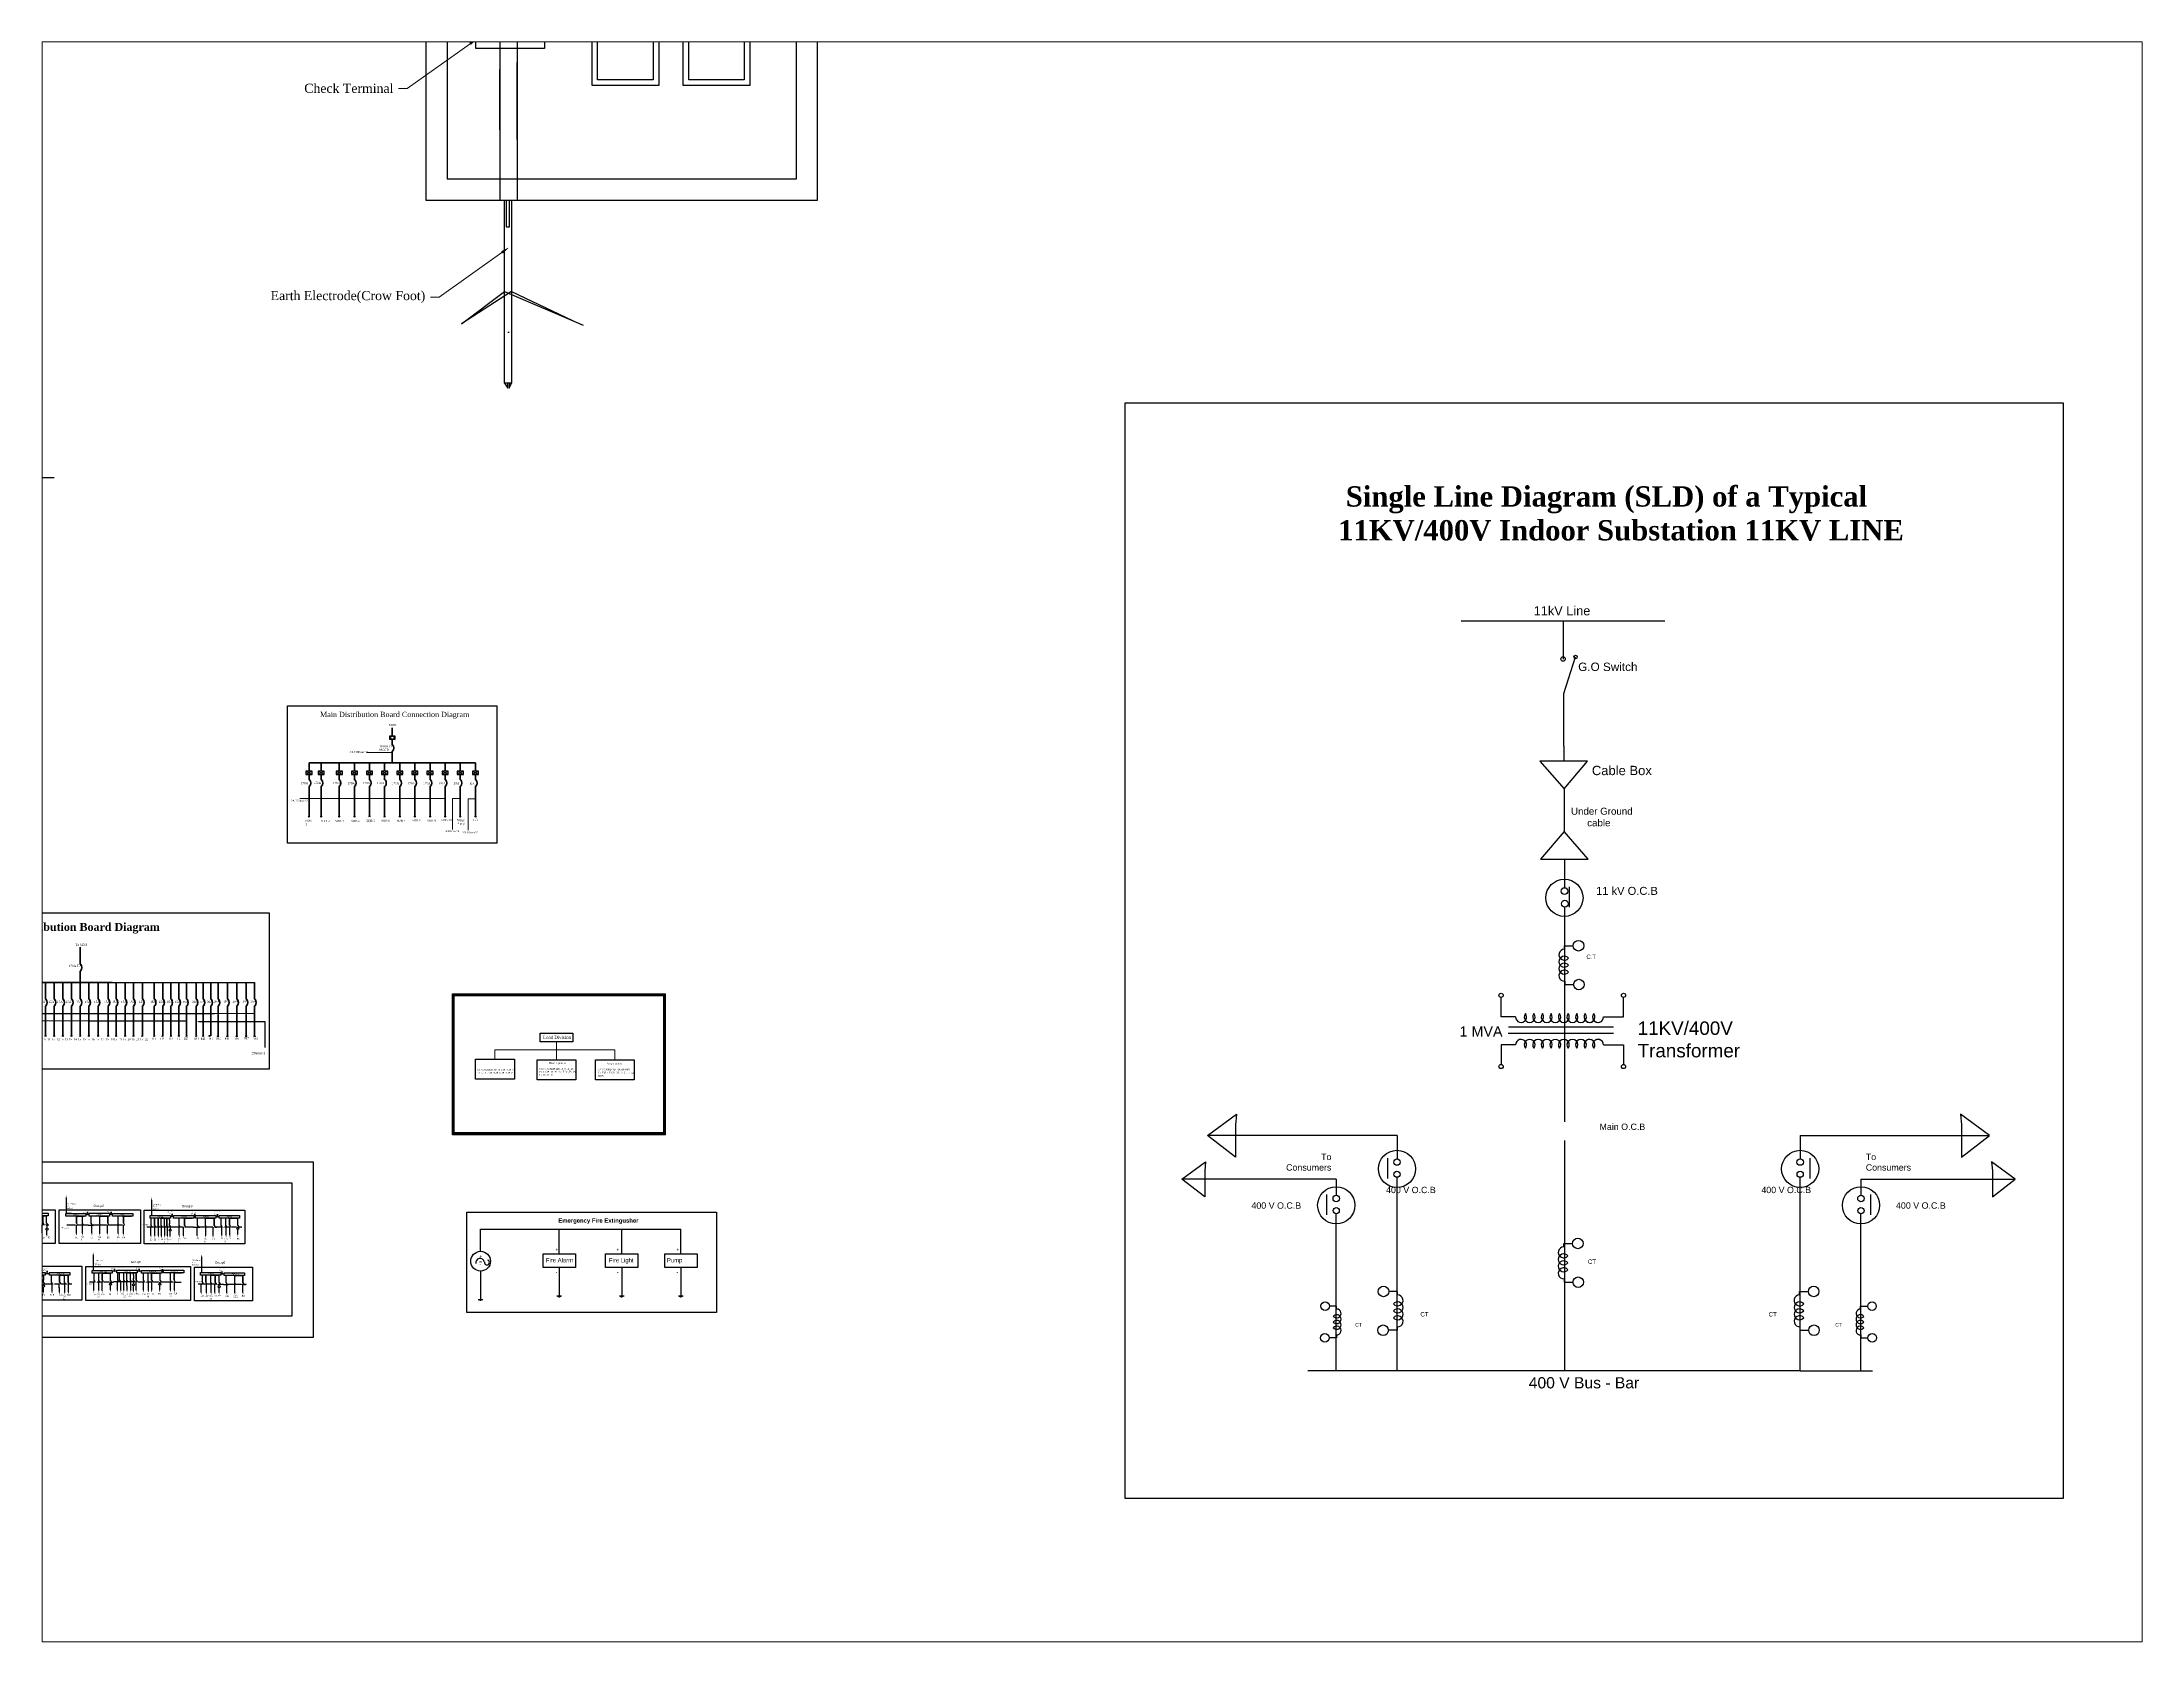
# Paper-space layout 'Layout2' of a CAD drawing. Header units: inches. Extents: x 1.05 to 9.45, y 0.8 to 7.2.
# The model-space entities are those that its viewports show. They can reach past a viewport. Long polylines and large blocks are cut down to what shows.
import ezdxf
from ezdxf import colors
from ezdxf.entities.mleader import LeaderData, LeaderLine
from ezdxf.math import Vec2, Vec3

# ---------------------------------------------------------------- set-up
doc = ezdxf.new("R2010")
doc.units = ezdxf.units.IN
doc.header["$MEASUREMENT"] = 0
doc.linetypes.add('ACAD_ISO02W100', pattern=[15, 12, -3])
for name, color, linetype in [('bath', 4, 'Continuous'), ('Heavy Load', 3, 'ACAD_ISO02W100'), ('SB Grouping and', 186, 'ACAD_ISO02W100')]:
    doc.layers.add(name, color=color, linetype=linetype)
doc.layers.add('columnas', color=172, linetype='Continuous', lineweight=40)
doc.styles.add('A', font='times.ttf', dxfattribs={"height": 12})
doc.styles.add('Komol Dim', font='ARIALN.TTF')
doc.styles.get("Standard").update_dxf_attribs({"font": 'arial.ttf'})
doc.dimstyles.new('komol Dim', dxfattribs={"dimscale": 0, "dimtxt": 6, "dimasz": 2, "dimexe": 0.5, "dimexo": 0, "dimgap": 0, "dimtad": 2, "dimdec": 1, "dimzin": 3, "dimdsep": 46, "dimlunit": 4, "dimtxsty": 'Komol Dim', "dimblk": 'do.col', "dimcen": 1, "dimdle": 1, "dimclrd": 7, "dimclre": 8, "dimclrt": 256, "dimaunit": 1, "dimadec": 0, "dimazin": 0, "dimtfac": 1, "dimtdec": 1, "dimtofl": 0, "dimtmove": 2, "dimatfit": 3, "dimfxl": 1, "dimtfill": 1, "dimtfillclr": 3, "dimtolj": 1, "dimtzin": 0, "dimlwd": 13, "dimlwe": 13, "dimarcsym": 0})

# ---------------------------------------------------------------- blocks, each defined once
blk = doc.blocks.new('do.col')
at = {"color": 0, "linetype": 'ByBlock', "lineweight": -2}
for p in [(-1, 0), (0, 1), (0, -1), (1, 0)]:
    blk.add_line(p, (0, 0), dxfattribs=at)
at = {"color": 3, "const_width": 0.375}
blk.add_lwpolyline([(-0.1875, 0, 1), (0.1875, 0, 1)], format="xyb", close=True, dxfattribs=at)

msp = doc.modelspace()

# ---------------------------------------------------------------- hatches: boundary and pattern name
h = msp.add_hatch()
h.set_pattern_fill('ANSI31', scale=0.387088)
h.set_pattern_definition([(45, (8632.88289, 8357.364373), (-0.034214049, 0.034214049), [])])
h.paths.add_polyline_path([(8825.46, 6739.53), (8827.59, 6736.43), (8829.72, 6739.53)])
h = msp.add_hatch()
h.set_pattern_fill('ANSI31', scale=0.387088)
h.set_pattern_definition([(45, (8765.737256, 8357.72015), (-0.034214049, 0.034214049), [])])
h.paths.add_polyline_path([(8958.31, 6739.89), (8960.44, 6736.79), (8962.57, 6739.89)])
h = msp.add_hatch()
h.set_pattern_fill('ANSI31', scale=0.387088)
h.set_pattern_definition([(45, (9111.698423, 8345.737864), (-0.034214049, 0.034214049), [])])
h.paths.add_polyline_path([(9304.27, 6727.9), (9306.4, 6724.81), (9308.53, 6727.9)])
h = msp.add_hatch()
h.set_pattern_fill('ANSI31', scale=0.387088)
h.set_pattern_definition([(45, (9241.12937, 8346.1075), (-0.034214049, 0.034214049), [])])
h.paths.add_polyline_path([(9433.71, 6728.27), (9435.83, 6725.18), (9437.96, 6728.27)])
h = msp.add_hatch()
h.set_pattern_fill('ANSI31', scale=0.387088)
h.set_pattern_definition([(45, (9370.34378, 8343.696743), (-0.034214049, 0.034214049), [])])
h.paths.add_polyline_path([(9562.92, 6725.86), (9565.05, 6722.77), (9567.18, 6725.86)])
h = msp.add_hatch()
h.set_pattern_fill('ANSI31', scale=0.387088)
h.set_pattern_definition([(45, (8403.05403, 8021.395535), (-0.034214049, 0.034214049), [])])
h.paths.add_polyline_path([(8595.63, 6403.56), (8597.76, 6400.47), (8599.89, 6403.56)])
h = msp.add_hatch()
h.set_pattern_fill('ANSI31', scale=0.387088)
h.set_pattern_definition([(45, (8785.453955, 8035.65435), (-0.034214049, 0.034214049), [])])
h.paths.add_polyline_path([(8978.03, 6417.82), (8980.16, 6414.72), (8982.29, 6417.82)])
h = msp.add_hatch()
h.set_pattern_fill('ANSI31', scale=0.387088)
h.set_pattern_definition([(45, (8925.952193, 8035.090214), (-0.034214049, 0.034214049), [])])
h.paths.add_polyline_path([(9118.53, 6417.26), (9120.66, 6414.16), (9122.79, 6417.26)])
h = msp.add_hatch()
h.set_pattern_fill('ANSI31', scale=0.387088)
h.set_pattern_definition([(45, (9058.131158, 8031.80283), (-0.034214049, 0.034214049), [])])
h.paths.add_polyline_path([(9250.71, 6413.97), (9252.84, 6410.87), (9254.97, 6413.97)])
h = msp.add_hatch()
h.set_pattern_fill('ANSI31', scale=0.387088)
h.set_pattern_definition([(45, (9397.178835, 8019.568937), (-0.034214049, 0.034214049), [])])
h.paths.add_polyline_path([(9589.76, 6401.74), (9591.88, 6398.64), (9594.01, 6401.74)])

# ---------------------------------------------------------------- linework, layer by layer
for p, q in [((11166.31, 15365.13), (11166.31, 12492.93)), ((11264.1, 15365.13), (11264.1, 12492.93)), ((11166.31, 13497.17), (11264.1, 13435.96)), ((11166.31, 13435.96), (11264.1, 13481.59)), ((11264.1, 13435.96), (11166.31, 13435.96)), ((11166.31, 13133.97), (11166.31, 13232.6)), ((11264.1, 13178.2), (11264.1, 13272.81)), ((11166.31, 13027.71), (11166.31, 13133.97)), ((11264.1, 13076.76), (11264.1, 13178.2)), ((11166.31, 12890.26), (11166.31, 13027.71)), ((11264.1, 12965.29), (11264.1, 13076.76)), ((11264.1, 12837.14), (11264.1, 12965.29)), ((11202.83, 12492.93), (11202.83, 12339.97)), ((11220.76, 12339.97), (11220.76, 12492.93)), ((11202.83, 12339.97), (11220.76, 12339.97)), ((11232.49, 11973.02), (10949.07, 11790.81)), ((10949.07, 11790.81), (11192.94, 11973.02)), ((11192.94, 11973.02), (11638.36, 11781.85)), ((11232.49, 11973.02), (11579.02, 11809.8)), ((11211.37, 11743.59), (11219.25, 11743.59)), ((11192.94, 11453.11), (11211.37, 11425.55)), ((11211.37, 11425.55), (11211.37, 11453.11)), ((11219.25, 11453.11), (11219.25, 11424.76)), ((11219.25, 11424.76), (11232.49, 11453.11)), ((17207, 8335.44), (17207, 7842.43)), ((8966.05, 8053.66), (9775.04, 8053.66)), ((9775.04, 8053.65), (9775.04, 8053.66)), ((8192.89, 7876.85), (8834.07, 7876.82)), ((8834.07, 7876.82), (9548.23, 7876.82)), ((8834.07, 7836.22), (9389.35, 7836.22)), ((9716.05, 7831.98), (9740.72, 7831.98)), ((9749.62, 7831.98), (9833.43, 7831.98)), ((17207, 7842.43), (17207, 7261.63)), ((15181.83, 7185.57), (15346.37, 7305.97)), ((15346.37, 7305.97), (15340.99, 7245.05)), ((19619.77, 7185.57), (19455.23, 7305.97)), ((19455.23, 7305.97), (19460.61, 7245.05)), ((15340.99, 7062.27), (15181.83, 7185.57)), ((15340.99, 7245.05), (15340.99, 7062.27)), ((17207, 7157.3), (17207, 5850.04)), ((19460.61, 7245.05), (19460.61, 7062.27)), ((19460.61, 7062.27), (19619.77, 7185.57)), ((15036.92, 6936.78), (15170.81, 7034.76)), ((15170.81, 7034.76), (15166.43, 6985.18)), ((19764.68, 6936.78), (19630.79, 7034.76)), ((19630.79, 7034.76), (19635.17, 6985.18)), ((15166.43, 6836.45), (15036.92, 6936.78)), ((15166.43, 6985.18), (15166.43, 6836.45)), ((16257.5, 6946.37), (16257.5, 6947.52)), ((18544.1, 6946.37), (18544.1, 6947.52)), ((19635.17, 6985.18), (19635.17, 6836.45)), ((19635.17, 6836.45), (19764.68, 6936.78)), ((8518.95, 6729.74), (8498.78, 6729.74)), ((8551.11, 6677.87), (8506.02, 6677.87)), ((8594.1, 6729.74), (8518.95, 6729.74)), ((8518.95, 6729.74), (8518.95, 6689.37)), ((8518.95, 6689.37), (8518.95, 6729.74)), ((8518.95, 6689.37), (8525.16, 6679.31)), ((8519.43, 6657.34), (8519.43, 6678.84)), ((8546.44, 6729.74), (8573.36, 6729.74)), ((8546.85, 6729.36), (8546.85, 6687.24)), ((8546.96, 6687.07), (8553.17, 6677)), ((8549.59, 6657.1), (8549.59, 6678.6)), ((8569.93, 6655.84), (8569.93, 6677.34)), ((8573.36, 6729.74), (8573.36, 6687.63)), ((8573.36, 6687.63), (8573.36, 6729.74)), ((8573.36, 6729.74), (8594.1, 6729.74)), ((8573.46, 6687.45), (8579.67, 6677.39)), ((8589.48, 6677.84), (8607.98, 6677.84)), ((8594.48, 6700.84), (8594.48, 6729.74)), ((8594.48, 6687.73), (8594.48, 6700.84)), ((8594.48, 6687.73), (8600.22, 6678.42)), ((8596.98, 6676.84), (8596.98, 6677.84)), ((8596.98, 6660.34), (8596.98, 6676.84)), ((8730.48, 6676.34), (8708.98, 6676.34)), ((8732.77, 6727.73), (8712.61, 6727.73)), ((8807.93, 6727.73), (8732.77, 6727.73)), ((8760.27, 6727.73), (8787.18, 6727.73)), ((8763.43, 6654.84), (8763.43, 6676.34)), ((8764.34, 6686.47), (8770.55, 6676.41)), ((8764.43, 6727.73), (8764.43, 6686.49)), ((8764.43, 6686.49), (8764.43, 6727.73)), ((8831.48, 6676.84), (8770.48, 6676.84)), ((8787.18, 6727.73), (8807.93, 6727.73)), ((8795.91, 6727.95), (8795.91, 6685.84)), ((8796.02, 6685.66), (8802.23, 6675.6)), ((8798.65, 6655.7), (8798.65, 6677.2)), ((8836.98, 6736.84), (8818.06, 6736.84)), ((8825.46, 6739.53), (8829.72, 6739.53)), ((8825.46, 6739.53), (8829.72, 6739.53)), ((8827.59, 6736.43), (8825.46, 6739.53)), ((8829.72, 6739.53), (8827.59, 6736.43)), ((8827.68, 6739.21), (8827.68, 6752.29)), ((8827.68, 6752.29), (8827.68, 6746.23)), ((8831.48, 6676.84), (8831.48, 6676.84)), ((8831.48, 6676.84), (8831.62, 6676.69)), ((8831.62, 6676.69), (8860.98, 6676.69)), ((8831.98, 6676.34), (8831.98, 6676.34)), ((8866.77, 6728.01), (8846.61, 6728.01)), ((8846.61, 6728.01), (8846.61, 6687.63)), ((8846.61, 6687.63), (8852.26, 6678.66)), ((8851.93, 6655.34), (8851.93, 6676.84)), ((8853.98, 6676.69), (8851.98, 6679.19)), ((8906.17, 6676.61), (8853.55, 6676.61)), ((8941.93, 6728.01), (8866.77, 6728.01)), ((8893.93, 6726.89), (8893.93, 6684.78)), ((8894.04, 6684.6), (8900.25, 6674.53)), ((8894.27, 6728.01), (8921.18, 6728.01)), ((8896.67, 6654.63), (8896.67, 6676.13)), ((8921.18, 6728.01), (8941.93, 6728.01)), ((8940.43, 6656.84), (8940.43, 6678.34)), ((8941.84, 6686.75), (8948.05, 6676.68)), ((8941.93, 6728.01), (8941.93, 6686.77)), ((8941.93, 6686.77), (8941.93, 6728.01)), ((8948.12, 6676.69), (8947.98, 6676.69)), ((8947.98, 6676.69), (8948.12, 6676.69)), ((8948.48, 6676.34), (8948.12, 6676.69)), ((8995.48, 6676.34), (8948.48, 6676.34)), ((8968.98, 6737.34), (8952.06, 6737.34)), ((8958.31, 6739.89), (8962.57, 6739.89)), ((8958.31, 6739.89), (8962.57, 6739.89)), ((8960.44, 6736.79), (8958.31, 6739.89)), ((8960.29, 6739.07), (8960.29, 6752.15)), ((8960.29, 6752.15), (8960.29, 6746.09)), ((8962.57, 6739.89), (8960.44, 6736.79)), ((8998.77, 6727.73), (8978.61, 6727.73)), ((8998.32, 6726.52), (8998.32, 6684.4)), ((8998.43, 6684.23), (9004.64, 6674.16)), ((9073.93, 6727.73), (8998.77, 6727.73)), ((9001.06, 6654.26), (9001.06, 6675.76)), ((9026.27, 6727.73), (9053.18, 6727.73)), ((9030.34, 6686.47), (9036.55, 6676.41)), ((9030.43, 6727.73), (9030.43, 6686.49)), ((9030.43, 6686.49), (9030.43, 6727.73)), ((9030.93, 6653.84), (9030.93, 6675.34)), ((9053.18, 6727.73), (9073.93, 6727.73)), ((9186.28, 6715.24), (9186.28, 6674.87)), ((9186.28, 6674.87), (9191.93, 6665.89)), ((9212.45, 6715.24), (9192.29, 6715.24)), ((9207.04, 6715.24), (9207.04, 6674.87)), ((9207.04, 6674.87), (9207.04, 6715.24)), ((9207.04, 6674.87), (9213.25, 6664.8)), ((9287.6, 6715.24), (9212.45, 6715.24)), ((9227.43, 6715.24), (9227.43, 6673.13)), ((9227.43, 6673.13), (9227.43, 6715.24)), ((9227.53, 6672.95), (9233.01, 6664.07)), ((9239.94, 6715.24), (9266.86, 6715.24)), ((9245.5, 6673.13), (9245.5, 6715.24)), ((9245.61, 6672.95), (9251.09, 6664.07)), ((9262.19, 6715.01), (9262.19, 6672.89)), ((9266.86, 6715.24), (9287.6, 6715.24)), ((9277.23, 6715.24), (9277.23, 6673.13)), ((9277.23, 6673.13), (9277.23, 6715.24)), ((9277.34, 6672.95), (9282.84, 6664.03)), ((9292.98, 6703.71), (9292.98, 6715.24)), ((9292.98, 6703.84), (9292.98, 6683.84)), ((9292.98, 6673.55), (9292.98, 6685.85)), ((9292.98, 6673.55), (9298.92, 6663.92)), ((9315.48, 6724.84), (9297.73, 6724.84)), ((9304.27, 6727.9), (9308.53, 6727.9)), ((9304.27, 6727.9), (9308.53, 6727.9)), ((9306.4, 6724.81), (9304.27, 6727.9)), ((9306.27, 6727.19), (9306.27, 6740.27)), ((9306.27, 6740.27), (9306.27, 6734.21)), ((9308.53, 6727.9), (9306.4, 6724.81)), ((9345.27, 6715.38), (9325.11, 6715.38)), ((9344.74, 6716.16), (9344.74, 6674.05)), ((9344.85, 6673.87), (9351.06, 6663.8)), ((9420.43, 6715.38), (9345.27, 6715.38)), ((9372.77, 6715.38), (9399.68, 6715.38)), ((9376.84, 6674.12), (9383.05, 6664.06)), ((9376.93, 6715.38), (9376.93, 6674.14)), ((9376.93, 6674.14), (9376.93, 6715.38)), ((9399.68, 6715.38), (9420.43, 6715.38)), ((9440.31, 6725.34), (9430.56, 6725.34)), ((9433.71, 6728.27), (9437.96, 6728.27)), ((9433.71, 6728.27), (9437.96, 6728.27)), ((9435.83, 6725.18), (9433.71, 6728.27)), ((9435.55, 6727.39), (9435.55, 6740.48)), ((9435.55, 6740.48), (9435.55, 6734.41)), ((9437.96, 6728.27), (9435.83, 6725.18)), ((9470.11, 6715.65), (9449.94, 6715.65)), ((9449.94, 6715.65), (9449.94, 6675.28)), ((9449.94, 6675.28), (9455.59, 6666.31)), ((9545.26, 6715.65), (9470.11, 6715.65)), ((9494.9, 6715.8), (9494.9, 6673.69)), ((9495.01, 6673.51), (9501.22, 6663.44)), ((9497.6, 6715.65), (9524.51, 6715.65)), ((9524.51, 6715.65), (9545.26, 6715.65)), ((9545.17, 6674.4), (9551.38, 6664.33)), ((9545.26, 6715.65), (9545.26, 6674.41)), ((9545.26, 6674.41), (9545.26, 6715.65)), ((9574.33, 6722.84), (9555.39, 6722.84)), ((9562.92, 6725.86), (9567.18, 6725.86)), ((9562.92, 6725.86), (9567.18, 6725.86)), ((9565.05, 6722.77), (9562.92, 6725.86)), ((9567.18, 6725.86), (9565.05, 6722.77)), ((9565.07, 6725.51), (9565.07, 6738.6)), ((9565.07, 6738.6), (9565.07, 6732.53)), ((9604.13, 6715.66), (9583.96, 6715.66)), ((9583.96, 6715.66), (9583.96, 6675.29)), ((9583.96, 6675.29), (9589.61, 6666.31)), ((9679.28, 6715.66), (9604.13, 6715.66)), ((9610.3, 6716.16), (9610.3, 6674.05)), ((9610.4, 6673.87), (9616.61, 6663.81)), ((9631.58, 6675.83), (9637.79, 6665.76)), ((9631.62, 6715.66), (9631.62, 6675.72)), ((9631.62, 6675.72), (9631.62, 6715.66)), ((9631.62, 6715.66), (9658.54, 6715.66)), ((9658.54, 6715.66), (9679.28, 6715.66)), ((9679.48, 6703.2), (9679.48, 6715.66)), ((9679.48, 6685.34), (9679.48, 6705.34)), ((9679.48, 6673.94), (9679.48, 6685.35)), ((9679.48, 6673.94), (9684.92, 6665.12)), ((9186.93, 6642.84), (9186.93, 6664.34)), ((9208.93, 6643.34), (9208.93, 6664.84)), ((9228.93, 6642.34), (9228.93, 6663.84)), ((9247.14, 6639.71), (9247.14, 6661.21)), ((9262.3, 6672.72), (9268.51, 6662.65)), ((9264.93, 6642.75), (9264.93, 6664.25)), ((9281.29, 6641.84), (9281.29, 6663.34)), ((9316.04, 6664.22), (9290.23, 6664.22)), ((9295.48, 6663.84), (9295.48, 6660.84)), ((9295.48, 6660.75), (9295.48, 6660.84)), ((9295.48, 6660.84), (9295.48, 6653.84)), ((9316.04, 6664.22), (9316.23, 6663.84)), ((9340.98, 6663.84), (9316.23, 6663.84)), ((9316.48, 6663.34), (9316.48, 6663.34)), ((9340.98, 6663.84), (9341.48, 6663.84)), ((9341.48, 6663.84), (9341.62, 6663.98)), ((9347.48, 6643.9), (9347.48, 6665.4)), ((9371.43, 6643.84), (9371.43, 6665.34)), ((9385.48, 6664.84), (9382.98, 6663.84)), ((9428.48, 6664.84), (9385.48, 6664.84)), ((9427.48, 6664.84), (9435.69, 6664.84)), ((9428.55, 6664.91), (9428.48, 6664.84)), ((9435.98, 6664.34), (9435.69, 6664.84)), ((9435.98, 6664.34), (9464.31, 6664.34)), ((9448.93, 6643.34), (9448.93, 6664.84)), ((9457.31, 6664.34), (9455.31, 6666.84)), ((9509.5, 6664.25), (9456.88, 6664.25)), ((9497.64, 6643.54), (9497.64, 6665.04)), ((9538.93, 6643.34), (9538.93, 6664.84)), ((9560.31, 6664.34), (9551.31, 6664.34)), ((9551.31, 6664.34), (9560.31, 6664.34)), ((9560.64, 6664.41), (9560.31, 6664.34)), ((9560.64, 6664.41), (9561.32, 6664.91)), ((9589.43, 6645.34), (9589.43, 6666.84)), ((9613.03, 6643.91), (9613.03, 6665.41)), ((9634.93, 6644.34), (9634.93, 6665.84)), ((9679.98, 6662.84), (9679.98, 6664.84)), ((9700.3, 6665.12), (9681.2, 6665.12)), ((9700.3, 6665.12), (9701.76, 6663.84)), ((8576.28, 6392.66), (8501.13, 6392.66)), ((8506.96, 6350.14), (8513.17, 6340.07)), ((8509.59, 6320.17), (8509.59, 6341.67)), ((8528.43, 6322.84), (8528.43, 6344.34)), ((8528.58, 6352.83), (8534.79, 6342.76)), ((8528.62, 6392.66), (8528.62, 6352.72)), ((8528.62, 6352.72), (8528.62, 6392.66)), ((8528.62, 6392.66), (8555.54, 6392.66)), ((8555.54, 6392.66), (8576.28, 6392.66)), ((8576.48, 6384.72), (8576.48, 6392.66)), ((8576.48, 6384.84), (8576.48, 6363.84)), ((8576.48, 6350.94), (8576.48, 6366.84)), ((8576.48, 6350.94), (8582.4, 6341.34)), ((8576.98, 6336.84), (8576.98, 6341.34)), ((8597.46, 6342.12), (8578.2, 6342.12)), ((8611.33, 6400.34), (8586.41, 6400.34)), ((8595.63, 6403.56), (8599.89, 6403.56)), ((8595.63, 6403.56), (8599.89, 6403.56)), ((8597.76, 6400.47), (8595.63, 6403.56)), ((8597.41, 6342.12), (8597.69, 6341.91)), ((8599.89, 6403.56), (8597.76, 6400.47)), ((8597.81, 6403.23), (8597.81, 6416.31)), ((8597.81, 6416.31), (8597.81, 6410.25)), ((8641.13, 6392.66), (8620.96, 6392.66)), ((8620.96, 6392.66), (8620.96, 6352.29)), ((8620.96, 6352.29), (8626.61, 6343.31)), ((8625.43, 6324.34), (8625.43, 6345.84)), ((8716.28, 6392.66), (8641.13, 6392.66)), ((8666.93, 6321.34), (8666.93, 6342.84)), ((8668.58, 6352.83), (8674.79, 6342.76)), ((8668.62, 6392.66), (8668.62, 6352.72)), ((8668.62, 6352.72), (8668.62, 6392.66)), ((8668.62, 6392.66), (8695.54, 6392.66)), ((8695.09, 6392.78), (8695.09, 6350.67)), ((8695.19, 6350.49), (8701.4, 6340.43)), ((8695.54, 6392.66), (8716.28, 6392.66)), ((8697.82, 6320.52), (8697.82, 6342.02)), ((8716.19, 6351.4), (8722.4, 6341.34)), ((8716.28, 6392.66), (8716.28, 6351.42)), ((8716.28, 6351.42), (8716.28, 6392.66)), ((8737.46, 6342.12), (8718.2, 6342.12)), ((8718.93, 6321.34), (8718.93, 6342.84)), ((8882.13, 6403.66), (8861.96, 6403.66)), ((8861.96, 6403.66), (8861.96, 6363.29)), ((8861.96, 6363.29), (8867.61, 6354.31)), ((8862.43, 6332.34), (8862.43, 6353.84)), ((8957.28, 6403.66), (8882.13, 6403.66)), ((8888.43, 6404.3), (8888.43, 6362.19)), ((8888.54, 6362.01), (8894.75, 6351.94)), ((8891.17, 6332.04), (8891.17, 6353.54)), ((8909.58, 6363.83), (8915.79, 6353.76)), ((8909.62, 6403.66), (8909.62, 6363.72)), ((8909.62, 6363.72), (8909.62, 6403.66)), ((8909.62, 6403.66), (8936.54, 6403.66)), ((8909.93, 6331.34), (8909.93, 6352.84)), ((8936.54, 6403.66), (8957.28, 6403.66)), ((8956.98, 6346.84), (8956.98, 6353.34)), ((8957.98, 6393.17), (8957.98, 6403.66)), ((8957.98, 6374.34), (8957.98, 6394.84)), ((8957.98, 6361.13), (8957.98, 6375.39)), ((8957.98, 6361.13), (8962.78, 6353.34)), ((8961.98, 6353.34), (8974.98, 6353.34)), ((8993.15, 6414.84), (8967.41, 6414.84)), ((8974.63, 6353.69), (8974.98, 6353.34)), ((8978.03, 6417.82), (8982.29, 6417.82)), ((8978.03, 6417.82), (8982.29, 6417.82)), ((8980.16, 6414.72), (8978.03, 6417.82)), ((8980.07, 6415.73), (8980.07, 6428.82)), ((8980.07, 6428.82), (8980.07, 6422.75)), ((8982.29, 6417.82), (8980.16, 6414.72)), ((8996.43, 6332.34), (8996.43, 6353.84)), ((8996.78, 6405.09), (8996.78, 6364.72)), ((8996.78, 6364.72), (9002.43, 6355.74)), ((9022.95, 6405.09), (9002.79, 6405.09)), ((9008.84, 6364.72), (9008.84, 6405.09)), ((9008.84, 6364.72), (9015.05, 6354.65)), ((9015.93, 6332.34), (9015.93, 6353.84)), ((9098.1, 6405.09), (9022.95, 6405.09)), ((9032, 6362.98), (9032, 6405.09)), ((9032.1, 6362.8), (9038.31, 6352.74)), ((9033, 6332.34), (9033, 6353.84)), ((9049.72, 6362.98), (9049.72, 6405.09)), ((9049.83, 6362.8), (9056.04, 6352.74)), ((9050.44, 6405.09), (9077.36, 6405.09)), ((9050.84, 6332.84), (9050.84, 6354.34)), ((9069.69, 6405.58), (9069.69, 6363.46)), ((9069.8, 6363.28), (9076.01, 6353.22)), ((9072.43, 6333.32), (9072.43, 6354.82)), ((9077.36, 6405.09), (9098.1, 6405.09)), ((9087.48, 6349.84), (9087.48, 6353.34)), ((9087.48, 6349.84), (9087.48, 6343.84)), ((9088.48, 6393.17), (9088.48, 6405.09)), ((9088.48, 6394.34), (9088.48, 6372.34)), ((9088.48, 6361.76), (9088.48, 6375.39)), ((9088.48, 6361.76), (9094.05, 6352.74)), ((9102.93, 6333.34), (9102.93, 6354.84)), ((9103.21, 6363.83), (9109.42, 6353.77)), ((9103.3, 6405.09), (9103.3, 6363.85)), ((9103.3, 6363.85), (9103.3, 6405.09)), ((9133.33, 6414.34), (9108.23, 6414.34)), ((9112.98, 6353.84), (9119.35, 6353.84)), ((9118.53, 6417.26), (9122.79, 6417.26)), ((9118.53, 6417.26), (9122.79, 6417.26)), ((9120.66, 6414.16), (9118.53, 6417.26)), ((9120.05, 6352.91), (9119.35, 6353.84)), ((9120.55, 6415.79), (9120.55, 6428.87)), ((9120.55, 6428.87), (9120.55, 6422.81)), ((9122.79, 6417.26), (9120.66, 6414.16)), ((9163.13, 6403.66), (9142.96, 6403.66)), ((9142.96, 6403.66), (9142.96, 6363.29)), ((9142.96, 6363.29), (9148.61, 6354.31)), ((9143.93, 6331.84), (9143.93, 6353.34)), ((9238.28, 6403.66), (9163.13, 6403.66)), ((9169.21, 6403.72), (9169.21, 6361.6)), ((9169.32, 6361.42), (9175.53, 6351.36)), ((9171.95, 6331.46), (9171.95, 6352.96)), ((9190.58, 6363.83), (9196.79, 6353.76)), ((9190.62, 6403.66), (9190.62, 6363.72)), ((9190.62, 6363.72), (9190.62, 6403.66)), ((9190.62, 6403.66), (9217.54, 6403.66)), ((9190.93, 6331.84), (9190.93, 6353.34)), ((9217.54, 6403.66), (9238.28, 6403.66)), ((9237.48, 6346.34), (9237.48, 6352.84)), ((9238.48, 6392.72), (9238.48, 6403.66)), ((9238.48, 6374.34), (9238.48, 6393.34)), ((9238.48, 6361.94), (9238.48, 6374.84)), ((9238.48, 6361.94), (9244.4, 6352.34)), ((9258.78, 6353.12), (9240.2, 6353.12)), ((9257.48, 6411.34), (9248.41, 6411.34)), ((9250.71, 6413.97), (9254.97, 6413.97)), ((9250.71, 6413.97), (9254.97, 6413.97)), ((9252.84, 6410.87), (9250.71, 6413.97)), ((9252.81, 6413.26), (9252.81, 6426.35)), ((9252.81, 6426.35), (9252.81, 6420.28)), ((9254.97, 6413.97), (9252.84, 6410.87)), ((9258.93, 6353.34), (9258.78, 6353.12)), ((9263.98, 6353.34), (9258.93, 6353.34)), ((9284.98, 6353.34), (9263.48, 6353.34)), ((9287.27, 6404.73), (9267.11, 6404.73)), ((9362.43, 6404.73), (9287.27, 6404.73)), ((9295.57, 6405.15), (9295.57, 6363.04)), ((9295.67, 6362.86), (9301.88, 6352.8)), ((9298.3, 6332.9), (9298.3, 6354.4)), ((9314.77, 6404.73), (9341.68, 6404.73)), ((9318.84, 6363.47), (9325.05, 6353.41)), ((9318.93, 6404.73), (9318.93, 6363.49)), ((9318.93, 6363.49), (9318.93, 6404.73)), ((9320.43, 6332.34), (9320.43, 6353.84)), ((9323.48, 6353.34), (9357.98, 6353.34)), ((9341.68, 6404.73), (9362.43, 6404.73)), ((9471.93, 6319.84), (9471.93, 6341.34)), ((9497.45, 6392.24), (9477.28, 6392.24)), ((9477.28, 6392.24), (9477.28, 6351.87)), ((9477.28, 6351.87), (9482.93, 6342.89)), ((9529.61, 6340.37), (9484.52, 6340.37)), ((9572.6, 6392.24), (9497.45, 6392.24)), ((9497.45, 6392.24), (9497.45, 6351.87)), ((9497.45, 6351.87), (9497.45, 6392.24)), ((9497.45, 6351.87), (9503.66, 6341.8)), ((9501.93, 6318.84), (9501.93, 6340.34)), ((9524.94, 6392.24), (9551.86, 6392.24)), ((9525.58, 6391.28), (9525.58, 6349.16)), ((9525.69, 6348.99), (9531.9, 6338.92)), ((9528.32, 6319.02), (9528.32, 6340.52)), ((9549.93, 6318.84), (9549.93, 6340.34)), ((9551.86, 6392.24), (9551.86, 6350.13)), ((9551.86, 6350.13), (9551.86, 6392.24)), ((9551.86, 6392.24), (9572.6, 6392.24)), ((9551.96, 6349.95), (9558.17, 6339.88)), ((9567.98, 6340.84), (9596.53, 6340.84)), ((9572.98, 6383.22), (9572.98, 6392.24)), ((9572.98, 6365.34), (9572.98, 6385.84)), ((9572.98, 6350.22), (9572.98, 6365.34)), ((9572.98, 6350.22), (9578.72, 6340.92)), ((9573.98, 6332.84), (9573.98, 6340.84)), ((9602.98, 6398.84), (9582.73, 6398.84)), ((9589.76, 6401.74), (9594.01, 6401.74)), ((9589.76, 6401.74), (9594.01, 6401.74)), ((9591.88, 6398.64), (9589.76, 6401.74)), ((9591.78, 6400.82), (9591.78, 6413.91)), ((9594.01, 6401.74), (9591.88, 6398.64)), ((9596.53, 6340.84), (9598.32, 6339.69)), ((9598.32, 6339.69), (9626.98, 6339.69)), ((9632.77, 6391.01), (9612.61, 6391.01)), ((9612.61, 6391.01), (9612.61, 6350.63)), ((9612.61, 6350.63), (9618.26, 6341.66)), ((9619.98, 6339.69), (9617.98, 6342.19)), ((9617.98, 6318.34), (9617.98, 6339.84)), ((9672.17, 6339.61), (9619.55, 6339.61)), ((9707.93, 6391.01), (9632.77, 6391.01)), ((9660.27, 6391.01), (9687.18, 6391.01)), ((9660.59, 6389.82), (9660.59, 6347.71)), ((9660.7, 6347.53), (9666.91, 6337.46)), ((9663.33, 6317.56), (9663.33, 6339.06)), ((9687.18, 6391.01), (9707.93, 6391.01)), ((9707.84, 6349.75), (9714.05, 6339.68)), ((9707.93, 6391.01), (9707.93, 6349.77)), ((9707.93, 6349.77), (9707.93, 6391.01)), ((9708.93, 6319.34), (9708.93, 6340.84)), ((9722.98, 6339.69), (9713.98, 6339.69)), ((9713.98, 6339.69), (9722.98, 6339.69)), ((9727.48, 6340.69), (9722.98, 6339.69))]:
    msp.add_line(p, q)
at = {"lineweight": 25}
for p, q in [((16620.95, 10104.22), (17777.55, 10104.22)), ((17199.25, 10104.22), (17199.25, 9888.42)), ((17202.8, 9692.92), (17270.15, 9900.12)), ((17202.8, 9394.04), (17202.8, 9692.92)), ((17337.7, 9309.24), (17067.9, 9309.24)), ((17067.9, 9309.24), (17204.9, 9151.84)), ((17202.8, 9394.04), (17202.8, 9309.24)), ((17204.9, 9151.84), (17337.7, 9309.24)), ((17204.9, 8910.24), (17072.1, 8752.84)), ((17341.9, 8752.84), (17204.9, 8910.24)), ((17072.1, 8752.84), (17341.9, 8752.84)), ((17207, 8752.84), (17207, 8590.96)), ((17207, 8480.73), (17207, 8335.44)), ((16257.5, 7185.57), (16257.5, 7051.82)), ((18544.1, 7185.57), (18544.1, 7051.82)), ((15912.22, 6936.78), (15912.22, 6845.39)), ((18889.39, 6936.78), (18889.39, 6845.39)), ((11057.44, 6527.65), (11057.44, 6652.65)), ((11057.44, 6652.65), (12193.94, 6652.65)), ((11503.94, 6513.15), (11503.94, 6653.15)), ((11857.94, 6513.15), (11857.94, 6653.15)), ((12193.94, 6513.15), (12193.94, 6653.15)), ((11503.94, 6435.15), (11503.94, 6273.65)), ((11857.94, 6435.15), (11857.94, 6273.65)), ((12193.94, 6435.15), (12193.94, 6273.65)), ((11057.44, 6415.65), (11057.44, 6254.15)), ((15912.22, 5850.04), (15912.22, 6322)), ((16257.5, 5850.04), (16257.5, 6430.04)), ((18544.1, 5850.04), (18544.1, 6430.04)), ((18889.39, 5850.04), (18889.39, 6322)), ((11043.94, 6254.65), (11070.44, 6254.65)), ((11047.94, 6253.65), (11065.94, 6253.65)), ((11050.94, 6252.15), (11061.44, 6252.15)), ((11054.44, 6250.65), (11058.94, 6250.65)), ((11490.44, 6274.15), (11516.94, 6274.15)), ((11494.44, 6273.15), (11512.44, 6273.15)), ((11497.44, 6271.65), (11507.94, 6271.65)), ((11500.94, 6270.15), (11505.44, 6270.15)), ((11844.44, 6274.15), (11870.94, 6274.15)), ((11848.44, 6273.15), (11866.44, 6273.15)), ((11851.44, 6271.65), (11861.94, 6271.65)), ((11854.94, 6270.15), (11859.44, 6270.15)), ((12180.44, 6274.15), (12206.94, 6274.15)), ((12184.44, 6273.15), (12202.44, 6273.15)), ((12187.44, 6271.65), (12197.94, 6271.65)), ((12190.94, 6270.15), (12195.44, 6270.15)), ((18544.1, 5850.04), (15751.9, 5850.04))]:
    msp.add_line(p, q, dxfattribs=at)
at = {"color": 7, "lineweight": 30}
for p, q in [((9960.8, 9623.51), (11150.82, 9623.51)), ((9960.8, 8843.51), (9960.8, 9623.51)), ((11150.82, 8843.51), (11150.82, 9623.51)), ((10539.47, 9449.96), (10539.47, 9433.62)), ((10572.15, 9449.96), (10539.47, 9449.96)), ((10555.81, 9449.96), (10539.47, 9441.79)), ((10539.47, 9441.79), (10555.81, 9433.62)), ((10539.47, 9433.62), (10572.15, 9433.62)), ((10572.15, 9441.79), (10555.81, 9449.96)), ((10555.81, 9433.62), (10572.15, 9441.79)), ((10572.15, 9433.62), (10572.15, 9449.96)), ((10066.24, 9251.47), (10066.24, 9234.07)), ((10101.04, 9251.47), (10066.24, 9251.47)), ((10066.24, 9251.47), (10101.04, 9234.07)), ((10101.04, 9251.47), (10066.24, 9234.07)), ((10066.24, 9234.07), (10101.04, 9234.07)), ((10101.04, 9234.07), (10101.04, 9251.47)), ((10134.67, 9251.47), (10134.67, 9234.07)), ((10169.47, 9251.47), (10134.67, 9251.47)), ((10134.67, 9251.47), (10169.47, 9234.07)), ((10169.47, 9251.47), (10134.67, 9234.07)), ((10134.67, 9234.07), (10169.47, 9234.07)), ((10169.47, 9234.07), (10169.47, 9251.47)), ((10237.94, 9251.47), (10237.94, 9234.07)), ((10272.74, 9251.47), (10237.94, 9251.47)), ((10237.94, 9251.47), (10272.74, 9234.07)), ((10272.74, 9251.47), (10237.94, 9234.07)), ((10237.94, 9234.07), (10272.74, 9234.07)), ((10272.74, 9234.07), (10272.74, 9251.47)), ((10323.79, 9251.47), (10323.79, 9234.07)), ((10358.59, 9251.47), (10323.79, 9251.47)), ((10323.79, 9251.47), (10358.59, 9234.07)), ((10358.59, 9251.47), (10323.79, 9234.07)), ((10323.79, 9234.07), (10358.59, 9234.07)), ((10358.59, 9234.07), (10358.59, 9251.47)), ((10409.63, 9251.47), (10409.63, 9234.07)), ((10444.44, 9251.47), (10409.63, 9251.47)), ((10409.63, 9251.47), (10444.44, 9234.07)), ((10444.44, 9251.47), (10409.63, 9234.07)), ((10409.63, 9234.07), (10444.44, 9234.07)), ((10444.44, 9234.07), (10444.44, 9251.47)), ((10495.48, 9251.47), (10495.48, 9234.07)), ((10530.29, 9251.47), (10495.48, 9251.47)), ((10495.48, 9251.47), (10530.29, 9234.07)), ((10530.29, 9251.47), (10495.48, 9234.07)), ((10495.48, 9234.07), (10530.29, 9234.07)), ((10530.29, 9234.07), (10530.29, 9251.47)), ((10581.33, 9251.47), (10581.33, 9234.07)), ((10616.14, 9251.47), (10581.33, 9251.47)), ((10581.33, 9251.47), (10616.14, 9234.07)), ((10616.14, 9251.47), (10581.33, 9234.07)), ((10581.33, 9234.07), (10616.14, 9234.07)), ((10616.14, 9234.07), (10616.14, 9251.47)), ((10667.18, 9251.47), (10667.18, 9234.07)), ((10701.99, 9251.47), (10667.18, 9251.47)), ((10667.18, 9251.47), (10701.99, 9234.07)), ((10701.99, 9251.47), (10667.18, 9234.07)), ((10667.18, 9234.07), (10701.99, 9234.07)), ((10701.99, 9234.07), (10701.99, 9251.47)), ((10753.03, 9251.47), (10753.03, 9234.07)), ((10787.83, 9251.47), (10753.03, 9251.47)), ((10753.03, 9251.47), (10787.83, 9234.07)), ((10787.83, 9251.47), (10753.03, 9234.07)), ((10753.03, 9234.07), (10787.83, 9234.07)), ((10787.83, 9234.07), (10787.83, 9251.47)), ((10838.88, 9251.47), (10838.88, 9234.07)), ((10873.68, 9251.47), (10838.88, 9251.47)), ((10838.88, 9251.47), (10873.68, 9234.07)), ((10873.68, 9251.47), (10838.88, 9234.07)), ((10838.88, 9234.07), (10873.68, 9234.07)), ((10873.68, 9234.07), (10873.68, 9251.47)), ((10924.73, 9251.47), (10924.73, 9234.07)), ((10959.53, 9251.47), (10924.73, 9251.47)), ((10924.73, 9251.47), (10959.53, 9234.07)), ((10959.53, 9251.47), (10924.73, 9234.07)), ((10924.73, 9234.07), (10959.53, 9234.07)), ((10959.53, 9234.07), (10959.53, 9251.47)), ((11010.57, 9251.47), (11010.57, 9234.07)), ((11045.38, 9251.47), (11010.57, 9251.47)), ((11010.57, 9251.47), (11045.38, 9234.07)), ((11045.38, 9251.47), (11010.57, 9234.07)), ((11010.57, 9234.07), (11045.38, 9234.07)), ((11045.38, 9234.07), (11045.38, 9251.47)), ((10928.37, 8843.51), (9960.8, 8843.51)), ((11150.82, 8843.51), (10928.37, 8843.51)), ((10896.94, 7989.15), (12106.96, 7989.15)), ((10896.94, 7189.15), (10896.94, 7989.15)), ((10901.94, 7984.15), (12101.96, 7984.15)), ((10901.94, 7194.15), (10901.94, 7984.15)), ((12101.96, 7194.15), (12101.96, 7984.15)), ((12106.96, 7189.15), (12106.96, 7989.15)), ((10906.94, 7979.15), (12096.96, 7979.15)), ((10906.94, 7199.15), (10906.94, 7979.15)), ((12096.96, 7199.15), (12096.96, 7979.15)), ((11378.44, 7613.81), (11598.52, 7613.81)), ((11378.44, 7499.99), (11378.44, 7613.81)), ((11598.52, 7613.81), (11598.52, 7499.99)), ((11598.52, 7499.99), (11378.44, 7499.99)), ((12106.96, 7189.15), (10896.94, 7189.15)), ((12101.96, 7194.15), (10901.94, 7194.15)), ((11874.51, 7199.15), (10906.94, 7199.15)), ((12096.96, 7199.15), (11874.51, 7199.15))]:
    msp.add_line(p, q, dxfattribs=at)
at = {"color": 7, "lineweight": 40}
for p, q in [((10555.81, 9498.01), (10555.81, 9449.96)), ((10555.81, 9433.62), (10555.81, 9401.92)), ((10083.64, 9299.52), (10083.64, 9251.47)), ((10083.64, 9299.52), (11027.98, 9299.52)), ((10152.07, 9299.52), (10152.07, 9251.47)), ((10255.34, 9299.52), (10255.34, 9251.47)), ((10341.19, 9299.52), (10341.19, 9251.47)), ((10427.04, 9299.52), (10427.04, 9251.47)), ((10512.89, 9299.52), (10512.89, 9251.47)), ((10555.81, 9364.71), (10555.81, 9299.52)), ((10598.73, 9299.52), (10598.73, 9251.47)), ((10684.58, 9299.52), (10684.58, 9251.47)), ((10770.43, 9299.52), (10770.43, 9251.47)), ((10856.28, 9299.52), (10856.28, 9251.47)), ((10942.13, 9299.52), (10942.13, 9251.47)), ((11027.98, 9299.52), (11027.98, 9251.47)), ((10083.64, 9234.07), (10083.64, 9203.43)), ((10152.07, 9234.07), (10152.07, 9203.43)), ((10255.34, 9234.07), (10255.34, 9203.43)), ((10341.19, 9234.07), (10341.19, 9203.43)), ((10427.04, 9234.07), (10427.04, 9203.43)), ((10512.89, 9234.07), (10512.89, 9203.43)), ((10598.73, 9234.07), (10598.73, 9203.43)), ((10684.58, 9234.07), (10684.58, 9203.43)), ((10770.43, 9234.07), (10770.43, 9203.43)), ((10856.28, 9234.07), (10856.28, 9203.43)), ((10942.13, 9234.07), (10942.13, 9203.43)), ((11027.98, 9234.07), (11027.98, 9203.43)), ((10083.64, 9166.29), (10083.64, 8995.73)), ((10152.07, 9166.29), (10152.07, 8995.73)), ((10255.34, 9166.29), (10255.34, 8995.73)), ((10341.19, 9166.29), (10341.19, 8995.73)), ((10427.04, 9166.29), (10427.04, 8995.73)), ((10512.89, 9166.29), (10512.89, 8995.73)), ((10598.73, 9166.29), (10598.73, 8995.73)), ((10684.58, 9166.29), (10684.58, 8995.73)), ((10770.43, 9166.29), (10770.43, 8995.73)), ((10856.28, 9166.29), (10856.28, 8995.73)), ((10942.13, 9166.29), (10942.13, 8995.73)), ((11027.98, 9166.29), (11027.98, 8995.73)), ((8785.96, 8253.22), (8785.96, 8157.13)), ((8785.96, 8119.92), (8785.96, 8054.72)), ((7736.76, 8053.65), (8966.18, 8053.65)), ((8538.85, 8053.65), (8538.85, 7958.64)), ((8588.27, 8053.65), (8588.27, 7958.64)), ((8637.69, 8053.65), (8637.69, 7958.64)), ((8687.12, 8053.65), (8687.12, 7958.64)), ((8736.54, 8053.65), (8736.54, 7958.64)), ((8785.96, 8054.72), (8785.96, 7958.64)), ((8834.07, 8053.65), (8834.07, 7958.64)), ((8887.07, 8053.65), (8887.07, 7958.64)), ((8944.07, 8053.65), (8944.07, 7958.64)), ((8990.07, 8053.28), (8990.07, 7958.64)), ((9040.07, 8053.66), (9040.07, 7958.64)), ((9088.07, 8053.66), (9088.07, 7958.64)), ((9138.01, 8053.66), (9138.01, 7958.64)), ((9205.94, 8053.66), (9205.94, 7958.64)), ((9253.35, 8053.66), (9253.35, 7958.64)), ((9300.41, 8053.66), (9300.41, 7958.64)), ((9344.91, 8053.66), (9344.91, 7958.64)), ((9389.35, 8053.66), (9389.35, 7958.19)), ((9444.16, 8053.66), (9444.16, 7958.64)), ((9482.83, 8053.66), (9482.83, 7957.71)), ((9526.98, 8053.66), (9526.98, 7958.64)), ((9567.25, 8053.65), (9567.25, 7957.56)), ((9620.85, 8053.65), (9620.85, 7957.56)), ((9673.54, 8053.65), (9673.54, 7957.56)), ((9727.26, 8053.65), (9727.26, 7957.56)), ((9775.04, 8053.65), (9775.04, 7957.56)), ((8538.85, 7921.5), (8538.85, 7750.94)), ((8588.27, 7921.5), (8588.27, 7750.94)), ((8637.69, 7921.5), (8637.69, 7750.94)), ((8687.12, 7921.5), (8687.12, 7750.94)), ((8736.54, 7921.5), (8736.54, 7750.94)), ((8785.96, 7921.5), (8785.96, 7750.94)), ((8834.07, 7921.5), (8834.07, 7750.94)), ((8887.07, 7921.5), (8887.07, 7750.94)), ((8944.07, 7921.5), (8944.07, 7750.94)), ((8990.07, 7921.5), (8990.07, 7750.94)), ((9040.07, 7921.5), (9040.07, 7750.94)), ((9088.07, 7921.5), (9088.07, 7750.94)), ((9138.01, 7921.5), (9138.01, 7750.94)), ((9205.94, 7921.5), (9205.94, 7750.94)), ((9253.35, 7921.5), (9253.35, 7750.94)), ((9300.41, 7921.5), (9300.41, 7750.94)), ((9344.91, 7921.5), (9344.91, 7750.94)), ((9389.35, 7921.05), (9389.35, 7750.49)), ((9444.16, 7921.5), (9444.16, 7750.94)), ((9482.83, 7920.57), (9482.83, 7750.01)), ((9526.98, 7921.5), (9526.98, 7750.94)), ((9567.25, 7920.42), (9567.25, 7749.86)), ((9620.85, 7920.42), (9620.85, 7749.86)), ((9673.54, 7920.42), (9673.54, 7749.86)), ((9727.26, 7920.42), (9727.26, 7749.86)), ((9775.04, 7920.42), (9775.04, 7749.86))]:
    msp.add_line(p, q, dxfattribs=at)
at = {"linetype": 'ACAD_ISO02W100'}
for p, q in [((17204.9, 9151.84), (17204.9, 8910.24)), ((9708.85, 7831.98), (9749.62, 7831.98))]:
    msp.add_line(p, q, dxfattribs=at)
at = {"linetype": 'ByBlock', "lineweight": 25}
for p, q in [((9833.43, 7831.98), (9833.43, 7684.28)), ((16257.5, 7185.57), (15181.83, 7185.57)), ((18544.1, 7185.57), (19619.77, 7185.57)), ((15912.22, 6936.78), (15036.92, 6936.78)), ((16257.5, 6430.04), (16257.5, 6946.37)), ((18544.1, 6430.04), (18544.1, 6946.37)), ((18889.39, 6936.78), (19764.68, 6936.78)), ((15912.22, 6322), (15912.22, 6741.06)), ((18889.39, 6322), (18889.39, 6741.06)), ((16257.5, 5850.04), (15847.33, 5850.04)), ((18544.1, 5850.04), (18954.27, 5850.04))]:
    msp.add_line(p, q, dxfattribs=at)
for points in [[(12968.81, 15485.08), (10747.39, 15485.08), (10747.39, 12492.93), (12968.81, 12492.93)], [(12848.86, 15365.13), (10867.34, 15365.13), (10867.34, 12612.88), (12848.86, 12612.88)], [(11689.84, 13537.01), (12067.95, 13537.01), (12067.95, 13142.07), (11689.84, 13142.07)], [(11721.28, 13512.68), (12036.77, 13512.68), (12036.77, 13175.64), (11721.28, 13175.64)], [(12205.91, 13537.01), (12584.02, 13537.01), (12584.02, 13142.07), (12205.91, 13142.07)], [(12238.17, 13511.08), (12553.66, 13511.08), (12553.66, 13174.04), (12238.17, 13174.04)], [(11030.15, 13435.96), (11419.01, 13435.96), (11419.01, 13352.53), (11030.15, 13352.53)], [(11192.94, 12492.93), (11232.49, 12492.93), (11232.49, 11453.11), (11192.94, 11453.11)], [(14714.84, 11342.15), (20036.62, 11342.15), (20036.62, 5124.49), (14714.84, 5124.49)], [(8336.63, 10772.73), (8514.21, 10772.73), (8514.21, 10781.72), (8336.63, 10781.72)], [(9857, 7561.54), (7636.1, 7561.54), (7636.1, 8448.62), (9857, 8448.62)], [(7740.38, 7036.07), (10106.94, 7036.07), (10106.94, 6037.88), (7740.38, 6037.88)], [(7859.48, 6915.84), (9985.98, 6915.84), (9985.98, 6158.84), (7859.48, 6158.84)], [(8032.98, 6763.84), (8643.48, 6763.84), (8643.48, 6571.84), (8032.98, 6571.84)], [(8489.15, 6744.95), (8604.23, 6744.95), (8604.23, 6729.74), (8489.15, 6729.74)], [(8665.98, 6763.34), (9127.98, 6763.34), (9127.98, 6571.34), (8665.98, 6571.34)], [(8702.98, 6742.94), (8818.06, 6742.94), (8818.06, 6727.73), (8702.98, 6727.73)], [(8836.98, 6743.21), (8952.06, 6743.21), (8952.06, 6728.01), (8836.98, 6728.01)], [(8968.98, 6742.94), (9084.06, 6742.94), (9084.06, 6727.73), (8968.98, 6727.73)], [(9148.98, 6761.84), (9718.98, 6761.84), (9718.98, 6569.84), (9148.98, 6569.84)], [(9182.65, 6730.45), (9297.73, 6730.45), (9297.73, 6715.24), (9182.65, 6715.24)], [(9315.48, 6730.59), (9430.56, 6730.59), (9430.56, 6715.38), (9315.48, 6715.38)], [(9440.31, 6730.86), (9555.39, 6730.86), (9555.39, 6715.65), (9440.31, 6715.65)], [(9574.33, 6730.87), (9689.41, 6730.87), (9689.41, 6715.66), (9574.33, 6715.66)], [(8034.48, 6443.34), (8793.98, 6443.34), (8793.98, 6251.34), (8034.48, 6251.34)], [(8816.48, 6440.84), (9410.98, 6440.84), (9410.98, 6248.84), (8816.48, 6248.84)], [(9432.98, 6437.84), (9763.48, 6437.84), (9763.48, 6245.84), (9432.98, 6245.84)], [(8471.33, 6407.87), (8586.41, 6407.87), (8586.41, 6392.66), (8471.33, 6392.66)], [(8611.33, 6407.87), (8726.41, 6407.87), (8726.41, 6392.66), (8611.33, 6392.66)], [(8852.33, 6418.87), (8967.41, 6418.87), (8967.41, 6403.66), (8852.33, 6403.66)], [(8993.15, 6420.3), (9108.23, 6420.3), (9108.23, 6405.09), (8993.15, 6405.09)], [(9133.33, 6418.87), (9248.41, 6418.87), (9248.41, 6403.66), (9133.33, 6403.66)], [(9257.48, 6419.94), (9372.56, 6419.94), (9372.56, 6404.73), (9257.48, 6404.73)], [(9467.65, 6407.45), (9582.73, 6407.45), (9582.73, 6392.24), (9467.65, 6392.24)], [(9602.98, 6406.21), (9718.06, 6406.21), (9718.06, 6391.01), (9602.98, 6391.01)]]:
    msp.add_lwpolyline(points, close=True)
msp.add_lwpolyline([(7834.99, 10917.62), (7985.48, 10917.62), (7985.48, 9538.11), (8487.12, 9538.11), (8487.12, 10917.62), (8637.61, 10917.62)])
at = {"color": 7, "lineweight": 40}
for points in [[(10083.41, 8991.38), (10086.28, 8995.73), (10081.01, 8995.73), (10083.41, 8991.38)], [(10151.84, 8991.38), (10154.7, 8995.73), (10149.43, 8995.73), (10151.84, 8991.38)], [(10255.11, 8991.38), (10257.97, 8995.73), (10252.7, 8995.73), (10255.11, 8991.38)], [(10340.96, 8991.38), (10343.82, 8995.73), (10338.55, 8995.73), (10340.96, 8991.38)], [(10426.8, 8993.4), (10429.67, 8997.75), (10424.4, 8997.75), (10426.8, 8993.4)], [(10512.65, 8991.38), (10515.52, 8995.73), (10510.25, 8995.73), (10512.65, 8991.38)], [(10598.5, 8991.38), (10601.37, 8995.73), (10596.1, 8995.73), (10598.5, 8991.38)], [(10684.35, 8991.38), (10687.22, 8995.73), (10681.95, 8995.73), (10684.35, 8991.38)], [(10770.2, 8991.38), (10773.07, 8995.73), (10767.8, 8995.73), (10770.2, 8991.38)], [(10856.05, 8991.38), (10858.91, 8995.73), (10853.65, 8995.73), (10856.05, 8991.38)], [(10941.9, 8991.38), (10944.76, 8995.73), (10939.49, 8995.73), (10941.9, 8991.38)], [(11027.75, 8991.38), (11030.61, 8995.73), (11025.34, 8995.73), (11027.75, 8991.38)], [(8538.62, 7746.59), (8541.48, 7750.94), (8536.21, 7750.94), (8538.62, 7746.59)], [(8588.04, 7746.59), (8590.91, 7750.94), (8585.64, 7750.94), (8588.04, 7746.59)], [(8637.46, 7746.59), (8640.33, 7750.94), (8635.06, 7750.94), (8637.46, 7746.59)], [(8686.88, 7746.59), (8689.75, 7750.94), (8684.48, 7750.94), (8686.88, 7746.59)], [(8736.31, 7746.59), (8739.17, 7750.94), (8733.91, 7750.94), (8736.31, 7746.59)], [(8785.73, 7746.59), (8788.6, 7750.94), (8783.33, 7750.94), (8785.73, 7746.59)], [(8833.83, 7746.59), (8836.7, 7750.94), (8831.43, 7750.94), (8833.83, 7746.59)], [(8886.83, 7746.59), (8889.7, 7750.94), (8884.43, 7750.94), (8886.83, 7746.59)], [(8943.83, 7746.59), (8946.7, 7750.94), (8941.43, 7750.94), (8943.83, 7746.59)], [(8989.83, 7746.59), (8992.7, 7750.94), (8987.43, 7750.94), (8989.83, 7746.59)], [(9039.83, 7746.59), (9042.7, 7750.94), (9037.43, 7750.94), (9039.83, 7746.59)], [(9087.83, 7746.59), (9090.7, 7750.94), (9085.43, 7750.94), (9087.83, 7746.59)], [(9137.77, 7746.59), (9140.64, 7750.94), (9135.37, 7750.94), (9137.77, 7746.59)], [(9205.7, 7746.59), (9208.57, 7750.94), (9203.3, 7750.94), (9205.7, 7746.59)], [(9253.12, 7746.59), (9255.99, 7750.94), (9250.72, 7750.94), (9253.12, 7746.59)], [(9300.17, 7746.59), (9303.04, 7750.94), (9297.77, 7750.94), (9300.17, 7746.59)], [(9344.68, 7746.59), (9347.55, 7750.94), (9342.28, 7750.94), (9344.68, 7746.59)], [(9389.12, 7746.14), (9391.99, 7750.49), (9386.72, 7750.49), (9389.12, 7746.14)], [(9443.93, 7746.59), (9446.8, 7750.94), (9441.53, 7750.94), (9443.93, 7746.59)], [(9482.6, 7745.66), (9485.47, 7750.01), (9480.2, 7750.01), (9482.6, 7745.66)], [(9518.3, 7746.59), (9521.17, 7750.94), (9515.9, 7750.94), (9518.3, 7746.59)], [(9566.95, 7745.35), (9569.82, 7749.7), (9564.55, 7749.7), (9566.95, 7745.35)], [(9620.53, 7745.45), (9623.4, 7749.79), (9618.13, 7749.79), (9620.53, 7745.45)], [(9673.24, 7745.35), (9676.11, 7749.7), (9670.84, 7749.7), (9673.24, 7745.35)], [(9726.94, 7745.45), (9729.81, 7749.79), (9724.54, 7749.79), (9726.94, 7745.45)], [(9774.74, 7745.35), (9777.61, 7749.7), (9772.34, 7749.7), (9774.74, 7745.35)]]:
    msp.add_lwpolyline(points, close=True, dxfattribs=at)
at = {"color": 7, "lineweight": 30}
for points in [[(11394.44, 7765.88), (11581.03, 7765.88), (11581.03, 7716.49), (11394.44, 7716.49)], [(11028.9, 7617.84), (11248.98, 7617.84), (11248.98, 7504.01), (11028.9, 7504.01)], [(11708.56, 7613.81), (11928.64, 7613.81), (11928.64, 7499.99), (11708.56, 7499.99)]]:
    msp.add_lwpolyline(points, close=True, dxfattribs=at)
at = {"lineweight": 25}
for points in [[(10978.44, 6750.65), (12396.44, 6750.65), (12396.44, 6180.65), (10978.44, 6180.65)], [(11411.94, 6513.15), (11595.94, 6513.15), (11595.94, 6435.15), (11411.94, 6435.15)], [(11765.94, 6513.15), (11949.94, 6513.15), (11949.94, 6435.15), (11765.94, 6435.15)], [(12101.94, 6513.15), (12285.94, 6513.15), (12285.94, 6435.15), (12101.94, 6435.15)]]:
    msp.add_lwpolyline(points, close=True, dxfattribs=at)
at = {"linetype": 'ByBlock', "lineweight": 25}
for centre, radius in [((17199.25, 9888.42), 12.52), ((17270.15, 9900.12), 9.75), ((16256.96, 7033.77), 18.06), ((18544.64, 7033.77), 18.06), ((16256.93, 6965.07), 17.56), ((18544.68, 6965.07), 17.56), ((15912.21, 6827.33), 18.06), ((18889.39, 6827.33), 18.06), ((15912.18, 6758.63), 17.56), ((18889.42, 6758.63), 17.56)]:
    msp.add_circle(centre, radius, dxfattribs=at)
for centre, radius in [((17207.33, 8571.6), 19.36), ((17209.39, 8499.94), 19.36), ((8596.98, 6653.84), 6), ((9295.48, 6647.79), 6), ((9679.98, 6656.79), 6), ((8576.98, 6330.79), 6), ((8956.98, 6340.79), 6), ((9087.48, 6337.79), 6), ((9236.98, 6340.79), 6), ((9573.98, 6326.79), 6)]:
    msp.add_circle(centre, radius)
at = {"lineweight": 25}
msp.add_circle((11057.44, 6471.65), 56, dxfattribs=at)
at = {"color": 7, "lineweight": 40}
for centre in [(10537.79, 9383.35), (10065.63, 9184.86), (10134.05, 9184.86), (10237.32, 9184.86), (10323.17, 9184.86), (10409.02, 9184.86), (10494.87, 9184.86), (10580.72, 9184.86), (10666.57, 9184.86), (10752.42, 9184.86), (10838.26, 9184.86), (10924.11, 9184.86), (11009.96, 9184.86), (8767.95, 8138.56), (8520.83, 7940.07), (8570.25, 7940.07), (8619.68, 7940.07), (8669.1, 7940.07), (8718.52, 7940.07), (8767.95, 7940.07), (8816.05, 7940.07), (8869.05, 7940.07), (8926.05, 7940.07), (8972.05, 7940.07), (9022.05, 7940.07), (9070.05, 7940.07), (9119.99, 7940.07), (9187.92, 7940.07), (9235.34, 7940.07), (9282.39, 7940.07), (9326.9, 7940.07), (9371.34, 7939.62), (9426.15, 7940.07), (9464.82, 7939.14), (9508.96, 7940.07), (9549.23, 7938.99), (9602.83, 7938.99), (9655.52, 7938.99), (9709.25, 7938.99), (9757.02, 7938.99)]:
    msp.add_arc(centre, 27.46, 317.449127, 42.550873, dxfattribs=at)
at = {"lineweight": 25}
for centre, radius, start, end in [((11054.2, 6462.31), 24.71, 11.309582, 190.855557), ((11092.81, 6464.7), 14.58, 170.318625, 67.302962)]:
    msp.add_arc(centre, radius, start, end, dxfattribs=at)
at = {"layer": 'columnas', "lineweight": 25}
for p, q in [((17234.5, 8595.44), (17234.5, 8480.04)), ((16202.35, 7055.77), (16202.35, 6940.37)), ((18599.25, 7055.77), (18599.25, 6940.37)), ((15857.6, 6849.33), (15857.6, 6733.93)), ((18944, 6849.33), (18944, 6733.93))]:
    msp.add_line(p, q, dxfattribs=at)
for centre in [(17207, 8533.64), (16256.96, 6995.25), (18544.64, 6995.25), (15912.21, 6788.8), (18889.39, 6788.8)]:
    msp.add_circle(centre, 105.5, dxfattribs=at)
at = {"layer": 'SB Grouping and', "linetype": 'ByBlock', "lineweight": 25}
for p, q in [((17207, 8241.65), (17207, 8261.65)), ((17207, 8261.65), (17257, 8261.65)), ((17208.96, 8061.21), (17208.96, 8041.21)), ((17208.96, 8041.21), (17258.96, 8041.21)), ((16847.72, 7857.32), (16847.72, 7968.32)), ((17542.22, 7857.32), (17542.22, 7968.32)), ((16930.22, 7857.32), (16847.72, 7857.32)), ((17485.47, 7764.32), (16888.47, 7764.32)), ((17485.47, 7800.32), (16889.22, 7800.32)), ((17428.72, 7857.32), (17542.22, 7857.32)), ((16930.22, 7699.32), (16847.72, 7699.32)), ((16847.72, 7699.32), (16847.72, 7588.32)), ((17428.72, 7699.32), (17542.22, 7699.32)), ((17542.22, 7699.32), (17542.22, 7588.32)), ((17203.22, 6552.55), (17203.22, 6572.55)), ((17203.22, 6572.55), (17253.22, 6572.55)), ((17205.19, 6372.11), (17205.19, 6352.11)), ((17205.19, 6352.11), (17255.19, 6352.11)), ((15914.43, 6216.28), (15873.74, 6216.28)), ((15914.43, 6200), (15914.43, 6216.28)), ((16260.23, 6300.12), (16210.23, 6300.12)), ((16260.23, 6280.12), (16260.23, 6300.12)), ((18541.38, 6280.12), (18541.38, 6300.12)), ((18541.38, 6300.12), (18591.38, 6300.12)), ((18887.17, 6200), (18887.17, 6216.28)), ((18887.17, 6216.28), (18927.86, 6216.28)), ((16258.26, 6079.68), (16208.26, 6079.68)), ((16258.26, 6099.68), (16258.26, 6079.68)), ((18543.34, 6099.68), (18543.34, 6079.68)), ((18543.34, 6079.68), (18593.34, 6079.68)), ((15912.83, 6036.9), (15872.15, 6036.9)), ((15912.83, 6053.18), (15912.83, 6036.9)), ((18888.77, 6053.18), (18888.77, 6036.9)), ((18888.77, 6036.9), (18929.46, 6036.9))]:
    msp.add_line(p, q, dxfattribs=at)
for centre, radius in [((17287, 8261.65), 30), ((16847.72, 7980.32), 12), ((17288.96, 8041.21), 30), ((17542.22, 7980.32), 12), ((16847.72, 7576.32), 12), ((17542.22, 7576.32), 12), ((17283.22, 6572.55), 30), ((16180.23, 6300.12), 30), ((17285.19, 6352.11), 30), ((18621.38, 6300.12), 30), ((15849.33, 6216.28), 24.41), ((18952.27, 6216.28), 24.41), ((16178.26, 6079.68), 30), ((18623.34, 6079.68), 30), ((15847.73, 6036.9), 24.41), ((18953.87, 6036.9), 24.41)]:
    msp.add_circle(centre, radius, dxfattribs=at)
for centre, radius, start, end in [((17207, 8210.65), 31, 90, 320.424328), ((17207, 8171.15), 31, 39.575672, 320.424328), ((17207, 8131.65), 31, 39.575672, 320.424328), ((17207, 8092.15), 31, 39.575672, 273.63355), ((16961.22, 7857.32), 31, 180, 38.532211), ((16961.22, 7857.32), 31, 180, 38.532211), ((16961.22, 7857.32), 31, 180, 38.532211), ((16961.22, 7857.32), 31, 180, 38.532211), ((16961.22, 7857.32), 31, 180, 38.532211), ((16961.22, 7857.32), 31, 180, 38.532211), ((16961.22, 7857.32), 31, 180, 38.532211), ((16961.22, 7857.32), 31, 180, 38.532211), ((16961.22, 7857.32), 31, 180, 38.532211), ((16961.22, 7857.32), 31, 180, 38.532211), ((17009.72, 7857.32), 31, 141.467789, 38.532211), ((17009.72, 7857.32), 31, 141.467789, 38.532211), ((17009.72, 7857.32), 31, 141.467789, 38.532211), ((17009.72, 7857.32), 31, 141.467789, 38.532211), ((17009.72, 7857.32), 31, 141.467789, 38.532211), ((17009.72, 7857.32), 31, 141.467789, 38.532211), ((17009.72, 7857.32), 31, 141.467789, 38.532211), ((17009.72, 7857.32), 31, 141.467789, 38.532211), ((17009.72, 7857.32), 31, 141.467789, 38.532211), ((17009.72, 7857.32), 31, 141.467789, 38.532211), ((17058.22, 7857.32), 31, 141.467789, 38.532211), ((17058.22, 7857.32), 31, 141.467789, 38.532211), ((17058.22, 7857.32), 31, 141.467789, 38.532211), ((17058.22, 7857.32), 31, 141.467789, 38.532211), ((17058.22, 7857.32), 31, 141.467789, 38.532211), ((17058.22, 7857.32), 31, 141.467789, 38.532211), ((17058.22, 7857.32), 31, 141.467789, 38.532211), ((17058.22, 7857.32), 31, 141.467789, 38.532211), ((17058.22, 7857.32), 31, 141.467789, 38.532211), ((17058.22, 7857.32), 31, 141.467789, 38.532211), ((17106.72, 7857.32), 31, 141.467789, 38.532211), ((17106.72, 7857.32), 31, 141.467789, 38.532211), ((17106.72, 7857.32), 31, 141.467789, 38.532211), ((17106.72, 7857.32), 31, 141.467789, 38.532211), ((17106.72, 7857.32), 31, 141.467789, 38.532211), ((17106.72, 7857.32), 31, 141.467789, 38.532211), ((17106.72, 7857.32), 31, 141.467789, 38.532211), ((17106.72, 7857.32), 31, 141.467789, 38.532211), ((17106.72, 7857.32), 31, 141.467789, 38.532211), ((17106.72, 7857.32), 31, 141.467789, 38.532211), ((17155.22, 7857.32), 31, 141.467789, 38.532211), ((17155.22, 7857.32), 31, 141.467789, 38.532211), ((17155.22, 7857.32), 31, 141.467789, 38.532211), ((17155.22, 7857.32), 31, 141.467789, 38.532211), ((17155.22, 7857.32), 31, 141.467789, 38.532211), ((17155.22, 7857.32), 31, 141.467789, 38.532211), ((17155.22, 7857.32), 31, 141.467789, 38.532211), ((17155.22, 7857.32), 31, 141.467789, 38.532211), ((17155.22, 7857.32), 31, 141.467789, 38.532211), ((17155.22, 7857.32), 31, 141.467789, 38.532211), ((17203.72, 7857.32), 31, 141.467789, 38.532211), ((17252.22, 7857.32), 31, 141.467789, 38.532211), ((17252.22, 7857.32), 31, 141.467789, 38.532211), ((17252.22, 7857.32), 31, 141.467789, 38.532211), ((17252.22, 7857.32), 31, 141.467789, 38.532211), ((17252.22, 7857.32), 31, 141.467789, 38.532211), ((17252.22, 7857.32), 31, 141.467789, 38.532211), ((17252.22, 7857.32), 31, 141.467789, 38.532211), ((17252.22, 7857.32), 31, 141.467789, 38.532211), ((17252.22, 7857.32), 31, 141.467789, 38.532211), ((17203.72, 7857.32), 31, 321.467789, 38.532211), ((17203.72, 7857.32), 31, 321.467789, 38.532211), ((17203.72, 7857.32), 31, 321.467789, 38.532211), ((17203.72, 7857.32), 31, 321.467789, 38.532211), ((17203.72, 7857.32), 31, 321.467789, 38.532211), ((17203.72, 7857.32), 31, 321.467789, 38.532211), ((17203.72, 7857.32), 31, 321.467789, 38.532211), ((17203.72, 7857.32), 31, 321.467789, 38.532211), ((17203.72, 7857.32), 31, 321.467789, 38.532211), ((17300.72, 7857.32), 31, 141.467789, 38.532211), ((17300.72, 7857.32), 31, 141.467789, 38.532211), ((17300.72, 7857.32), 31, 141.467789, 38.532211), ((17300.72, 7857.32), 31, 141.467789, 38.532211), ((17300.72, 7857.32), 31, 141.467789, 38.532211), ((17300.72, 7857.32), 31, 141.467789, 38.532211), ((17300.72, 7857.32), 31, 141.467789, 38.532211), ((17300.72, 7857.32), 31, 141.467789, 38.532211), ((17252.22, 7857.32), 31, 321.467789, 38.532211), ((17349.22, 7857.32), 31, 141.467789, 38.532211), ((17349.22, 7857.32), 31, 141.467789, 38.532211), ((17349.22, 7857.32), 31, 141.467789, 38.532211), ((17349.22, 7857.32), 31, 141.467789, 38.532211), ((17349.22, 7857.32), 31, 141.467789, 38.532211), ((17349.22, 7857.32), 31, 141.467789, 38.532211), ((17349.22, 7857.32), 31, 141.467789, 38.532211), ((17349.22, 7857.32), 31, 141.467789, 38.532211), ((17349.22, 7857.32), 31, 141.467789, 38.532211), ((17349.22, 7857.32), 31, 141.467789, 321.467789), ((17397.72, 7857.32), 31, 141.467789, 0), ((17397.72, 7857.32), 31, 141.467789, 0), ((17397.72, 7857.32), 31, 141.467789, 218.532211), ((17397.72, 7857.32), 31, 141.467789, 218.532211), ((17397.72, 7857.32), 31, 141.467789, 0), ((17397.72, 7857.32), 31, 141.467789, 0), ((17397.72, 7857.32), 31, 218.532211, 0), ((16961.22, 7699.32), 31, 321.467789, 180), ((16961.22, 7699.32), 31, 321.467789, 180), ((16961.22, 7699.32), 31, 321.467789, 180), ((16961.22, 7699.32), 31, 321.467789, 180), ((16961.22, 7699.32), 31, 321.467789, 180), ((16961.22, 7699.32), 31, 321.467789, 180), ((16961.22, 7699.32), 31, 321.467789, 180), ((16961.22, 7699.32), 31, 321.467789, 180), ((16961.22, 7699.32), 31, 321.467789, 180), ((16961.22, 7699.32), 31, 321.467789, 180), ((17009.72, 7699.32), 31, 321.467789, 218.532211), ((17009.72, 7699.32), 31, 321.467789, 218.532211), ((17009.72, 7699.32), 31, 321.467789, 218.532211), ((17009.72, 7699.32), 31, 321.467789, 218.532211), ((17009.72, 7699.32), 31, 321.467789, 218.532211), ((17009.72, 7699.32), 31, 321.467789, 218.532211), ((17009.72, 7699.32), 31, 321.467789, 218.532211), ((17009.72, 7699.32), 31, 321.467789, 218.532211), ((17009.72, 7699.32), 31, 321.467789, 218.532211), ((17009.72, 7699.32), 31, 321.467789, 218.532211), ((17058.22, 7699.32), 31, 321.467789, 218.532211), ((17058.22, 7699.32), 31, 321.467789, 218.532211), ((17058.22, 7699.32), 31, 321.467789, 218.532211), ((17058.22, 7699.32), 31, 321.467789, 218.532211), ((17058.22, 7699.32), 31, 321.467789, 218.532211), ((17058.22, 7699.32), 31, 321.467789, 218.532211), ((17058.22, 7699.32), 31, 321.467789, 218.532211), ((17058.22, 7699.32), 31, 321.467789, 218.532211), ((17058.22, 7699.32), 31, 321.467789, 218.532211), ((17058.22, 7699.32), 31, 321.467789, 218.532211), ((17106.72, 7699.32), 31, 321.467789, 218.532211), ((17106.72, 7699.32), 31, 321.467789, 218.532211), ((17106.72, 7699.32), 31, 321.467789, 218.532211), ((17106.72, 7699.32), 31, 321.467789, 218.532211), ((17106.72, 7699.32), 31, 321.467789, 218.532211), ((17106.72, 7699.32), 31, 321.467789, 218.532211), ((17106.72, 7699.32), 31, 321.467789, 218.532211), ((17106.72, 7699.32), 31, 321.467789, 218.532211), ((17106.72, 7699.32), 31, 321.467789, 218.532211), ((17106.72, 7699.32), 31, 321.467789, 218.532211), ((17155.22, 7699.32), 31, 321.467789, 218.532211), ((17155.22, 7699.32), 31, 321.467789, 218.532211), ((17155.22, 7699.32), 31, 321.467789, 218.532211), ((17155.22, 7699.32), 31, 321.467789, 218.532211), ((17155.22, 7699.32), 31, 321.467789, 218.532211), ((17155.22, 7699.32), 31, 321.467789, 218.532211), ((17155.22, 7699.32), 31, 321.467789, 218.532211), ((17155.22, 7699.32), 31, 321.467789, 218.532211), ((17155.22, 7699.32), 31, 321.467789, 218.532211), ((17155.22, 7699.32), 31, 321.467789, 218.532211), ((17203.72, 7699.32), 31, 321.467789, 218.532211), ((17252.22, 7699.32), 31, 321.467789, 218.532211), ((17252.22, 7699.32), 31, 321.467789, 218.532211), ((17252.22, 7699.32), 31, 321.467789, 218.532211), ((17252.22, 7699.32), 31, 321.467789, 218.532211), ((17252.22, 7699.32), 31, 321.467789, 218.532211), ((17252.22, 7699.32), 31, 321.467789, 218.532211), ((17252.22, 7699.32), 31, 321.467789, 218.532211), ((17252.22, 7699.32), 31, 321.467789, 218.532211), ((17252.22, 7699.32), 31, 321.467789, 218.532211), ((17203.72, 7699.32), 31, 321.467789, 38.532211), ((17203.72, 7699.32), 31, 321.467789, 38.532211), ((17203.72, 7699.32), 31, 321.467789, 38.532211), ((17203.72, 7699.32), 31, 321.467789, 38.532211), ((17203.72, 7699.32), 31, 321.467789, 38.532211), ((17203.72, 7699.32), 31, 321.467789, 38.532211), ((17203.72, 7699.32), 31, 321.467789, 38.532211), ((17203.72, 7699.32), 31, 321.467789, 38.532211), ((17203.72, 7699.32), 31, 321.467789, 38.532211), ((17300.72, 7699.32), 31, 321.467789, 218.532211), ((17300.72, 7699.32), 31, 321.467789, 218.532211), ((17300.72, 7699.32), 31, 321.467789, 218.532211), ((17300.72, 7699.32), 31, 321.467789, 218.532211), ((17300.72, 7699.32), 31, 321.467789, 218.532211), ((17300.72, 7699.32), 31, 321.467789, 218.532211), ((17300.72, 7699.32), 31, 321.467789, 218.532211), ((17300.72, 7699.32), 31, 321.467789, 218.532211), ((17252.22, 7699.32), 31, 321.467789, 38.532211), ((17349.22, 7699.32), 31, 321.467789, 218.532211), ((17349.22, 7699.32), 31, 321.467789, 218.532211), ((17349.22, 7699.32), 31, 321.467789, 218.532211), ((17349.22, 7699.32), 31, 321.467789, 218.532211), ((17349.22, 7699.32), 31, 321.467789, 218.532211), ((17349.22, 7699.32), 31, 321.467789, 218.532211), ((17349.22, 7699.32), 31, 321.467789, 218.532211), ((17349.22, 7699.32), 31, 321.467789, 218.532211), ((17349.22, 7699.32), 31, 321.467789, 218.532211), ((17349.22, 7699.32), 31, 38.532211, 218.532211), ((17397.72, 7699.32), 31, 0, 218.532211), ((17397.72, 7699.32), 31, 0, 218.532211), ((17397.72, 7699.32), 31, 0, 218.532211), ((17397.72, 7699.32), 31, 0, 218.532211), ((17397.72, 7699.32), 31, 141.467789, 218.532211), ((17397.72, 7699.32), 31, 141.467789, 218.532211), ((17397.72, 7699.32), 31, 0, 141.467789), ((17203.22, 6521.55), 31, 90, 320.424328), ((17203.22, 6482.05), 31, 39.575672, 320.424328), ((17203.22, 6442.55), 31, 39.575672, 320.424328), ((17203.22, 6403.05), 31, 39.575672, 273.63355), ((15914.43, 6174.78), 25.23, 219.575672, 90), ((16260.23, 6249.12), 31, 219.575672, 90), ((16260.23, 6209.62), 31, 219.575672, 140.424328), ((16260.23, 6170.12), 31, 219.575672, 140.424328), ((18541.38, 6249.12), 31, 90, 320.424328), ((18541.38, 6209.62), 31, 39.575672, 320.424328), ((18541.38, 6170.12), 31, 39.575672, 320.424328), ((18887.17, 6174.78), 25.23, 90, 320.424328), ((15914.43, 6142.63), 25.23, 219.575672, 140.424328), ((15914.43, 6110.49), 25.23, 219.575672, 140.424328), ((15914.43, 6078.35), 25.23, 266.36645, 140.424328), ((16260.23, 6130.62), 31, 266.36645, 140.424328), ((18541.38, 6130.62), 31, 39.575672, 273.63355), ((18887.17, 6142.63), 25.23, 39.575672, 320.424328), ((18887.17, 6110.49), 25.23, 39.575672, 320.424328), ((18887.17, 6078.35), 25.23, 39.575672, 273.63355)]:
    msp.add_arc(centre, radius, start, end, dxfattribs=at)

# ---------------------------------------------------------------- texts
for p in [(8594.72, 6652.58), (9293.22, 6645.53), (9677.72, 6654.53), (8574.72, 6328.53), (8954.72, 6338.53), (9085.22, 6335.53), (9234.72, 6338.53), (9571.72, 6324.53)]:
    msp.add_text('R', height=5).set_placement(p)
at = {"lineweight": 25}
for s, width, gutter_width, heights, insert, char_height, attachment_point in [('{\\fTimes New Roman|b1|i0|c0|p18;Earthing}', 8633.1958, 0.8, [0], (7870.33, 11213.84), 115.2, 1), ('{\\fTimes New Roman|b1|i0|c0|p18; Single Line Diagram (SLD) of a Typical \\P11KV/400V Indoor Substation 11KV LINE}', 4016.0991, 0.8, [483.84], (15922.84, 10868.63), 115.2, 1), ('G.O Switch', 452.2101, 1.19, [91.48], (17284.99, 9868.11), 47.695, 1), ('Cable Box', 2102.2067, 2.64, [0], (17362.62, 9282.39), 52.819, 1), ('Under Ground\\P      cable', 1571.8059, 1.97, [0], (17244.28, 9044.56), 39.4926, 1), ('11 kV O.C.B', 1797.7572, 2.26, [0], (17386.64, 8595.42), 45.1698, 1), ('C.T', 955.2, 1.2, [0], (17331.83, 8211.25), 24, 1), ('1 MVA', 446.0299, 2.2, [0], (16611.99, 7804.36), 58.157, 1), ('11KV/400V Transformer', 586.0653, 2.89, [0], (17622.44, 7832.05), 76.4156, 1), ('Main O.C.B', 276.1001, 1.36, [0], (17406.01, 7252.5), 36, 1), ('To Consumers', 276.1001, 1.36, [0], (15884.77, 7081.44), 36, 3), ('To Consumers', 276.1001, 1.36, [0], (18916.84, 7081.44), 36, 1), ('\\pxt0;400 V O.C.B', 276.1001, 1.36, [0], (15713.31, 6805.33), 36, 3), ('\\pxt0;400 V O.C.B', 276.1001, 1.36, [0], (16477.18, 6893.77), 36, 3), ('\\pxt0;400 V O.C.B', 276.1001, 1.36, [0], (18324.42, 6893.77), 36, 1), ('\\pxt0;400 V O.C.B', 276.1001, 1.36, [0], (19088.29, 6805.33), 36, 1), ('{\\fArial|b1|i0|c0|p34;Emergency Fire Extingusher}', 1338, 1, [0], (11498.5, 6714.42), 24, 1), ('GN', 31, 1, [0.0191], (11046.94, 6473.15), 9, 1), ('Fire Alarm', 202.3801, 1, [0], (11427.44, 6489.15), 24, 1), ('Fire Light', 202.3801, 1, [0], (11785.44, 6489.15), 24, 1), ('Pump', 202.3801, 1, [0], (12114.44, 6489.15), 24, 1), ('CT', 192, 1, [0], (17340.12, 6481.3), 25, 1), ('CT', 156.2338, 0.814, [0], (16057.73, 6120.87), 20.343, 3), ('CT', 192, 1, [0], (16436.33, 6182.87), 25, 3), ('CT', 192, 1, [0], (18365.27, 6182.87), 25, 1), ('CT', 156.2338, 0.814, [0], (18743.87, 6120.87), 20.343, 1), ('400 V Bus - Bar', 1836.1874, 2.12, [65.74], (17004.62, 5813.53), 63.5726, 1)]:
    msp.add_mtext_dynamic_manual_height_columns(s, width=width, gutter_width=gutter_width, heights=heights, dxfattribs=dict(at, insert=insert, char_height=char_height, attachment_point=attachment_point))
at = {"linetype": 'ByBlock', "lineweight": 25, "insert": (17032.6, 10188.2), "char_height": 51.743, "attachment_point": 1}
msp.add_mtext_dynamic_manual_height_columns('11kV Line', width=663.1706, gutter_width=1.72, heights=[0.433], dxfattribs=at)
at = {"color": 7, "lineweight": 30, "width": 1064.874, "attachment_point": 5, "style": 'A'}
for s, insert, char_height in [('Main Distribution Board Connection Diagram', (10569.68, 9569.06), 30), ('{\\fTimes New Roman|b1|i0|c0|p18;Sub-Distribution Board Diagram}', (8755.13, 8360.73), 45)]:
    msp.add_mtext(s, dxfattribs=dict(at, insert=insert, char_height=char_height))
at = {"color": 7, "lineweight": 40, "attachment_point": 1, "style": 'A'}
for s, insert, char_height, width in [('MDB', (10537.54, 9519.84), 12, 43.9266), ('2X1100mm^ 2', (10314.09, 9366.7), 12, 43.9266), ('1100A TP MCCB', (10482.74, 9399.49), 12, 95.6683), ('170A', (10037.68, 9189.79), 12, 43.9266), ('170A', (10110.75, 9191.81), 12, 43.9266), ('170A', (10220.08, 9190.47), 12, 43.9266), ('170A', (10302.6, 9189.8), 12, 43.9266), ('170A', (10388.48, 9190.47), 12, 43.9266), ('170A', (10469.66, 9191.14), 12, 43.9266), ('170A', (10553.52, 9189.8), 12, 43.9266), ('170A', (10643.42, 9188.46), 12, 43.9266), ('170A', (10731.31, 9189.8), 12, 43.9266), ('170A', (10817.86, 9188.46), 12, 43.9266), ('20A', (10904.4, 9189.8), 12, 43.9266), ('30A', (10991.62, 9187.12), 12, 43.9266), ('2X150mm^ 2', (9980.72, 9090.32), 12, 43.9266), ('SDB 1', (10061.99, 8977.19), 12, 43.9266), ('SDB 2', (10151.79, 8975.75), 12, 58.1439), ('SDB 3', (10231.37, 8975.07), 12, 53.2114), ('SDB 4', (10322.42, 8975.75), 12, 54.372), ('SDB 5', (10408.74, 8976.42), 12, 50.6001), ('SDB 6', (10493.04, 8977.09), 12, 53.5015), ('SDB 7', (10580.85, 8977.77), 12, 55.8228), ('SDB 8', (10667.85, 8979.12), 12, 50.6117), ('SDB 9', (10753.5, 8977.1), 12, 54.3256), ('SDB 10', (10833.75, 8981.14), 12, 63.2389), ('Water\\PPump', (10924.19, 8979.79), 12, 43.9266), ('Lift', (11013.89, 8981.14), 12, 43.9266), ('2X6mm^ 2', (10858.22, 8918.56), 12, 43.9266), ('2X10mm^ 2', (10954.04, 8910.69), 12, 43.9266), ('To MDB', (8758.94, 8272.57), 12, 64.7387), ('170A TP', (8720.97, 8153.35), 12, 69.4119), ('15A', (8505.79, 7949.5), 12, 18.0749), ('15A', (8555.22, 7949.5), 12, 18.0749), ('15A', (8604.64, 7949.5), 12, 18.0749), ('15A', (8654.06, 7949.5), 12, 18.0749), ('15A', (8703.48, 7949.5), 12, 18.0749), ('15A', (8762.75, 7950.15), 12, 18.0749), ('15A', (8811.12, 7949), 12, 18.0749), ('15A', (8864.12, 7949), 12, 18.0749), ('15A', (8921.12, 7949), 12, 18.0749), ('15A', (8967.12, 7949), 12, 18.0749), ('15A', (9017.12, 7949), 12, 18.0749), ('15A', (9065.12, 7949), 12, 18.0749), ('15A', (9118.82, 7949), 12, 18.0749), ('15A', (9182.99, 7949), 12, 18.0749), ('15A', (9230.41, 7949), 12, 18.0749), ('15A', (9277.46, 7949), 12, 18.0749), ('15A', (9321.97, 7949), 12, 18.0749), ('15A', (9366.41, 7948.56), 12, 18.0749), ('20A', (9421.21, 7949), 12, 18.0749), ('20A', (9459.89, 7948.08), 12, 18.0749), ('20A', (9504.03, 7949), 12, 18.0749), ('20A', (9544.09, 7950.64), 12, 18.0749), ('20A', (9600.6, 7952.13), 12, 18.0749), ('20A', (9650.38, 7950.64), 12, 18.0749), ('20A', (9707.01, 7952.13), 12, 18.0749), ('20A', (9751.88, 7950.64), 12, 18.0749), ('15_10', (8521.94, 7736.67), 12, 25.8059), ('15_11', (8571.44, 7736.67), 12, 25.8059), ('15_12', (8623.94, 7736.67), 12, 25.8059), ('15_13', (8671.44, 7736.67), 12, 25.8059), ('15_14', (8720.94, 7736.67), 12, 25.8059), ('15_15', (8772.94, 7736.67), 12, 25.8059), ('15_16', (8820.94, 7736.67), 12, 25.8059), ('15_17', (8873.94, 7736.67), 12, 25.8059), ('15_18', (8930.94, 7736.67), 12, 25.8059), ('15_19', (8976.94, 7736.67), 12, 25.8059), ('15_20', (9026.94, 7736.67), 12, 25.8059), ('15_21', (9074.94, 7736.67), 12, 25.8059), ('15_22', (9124.88, 7736.67), 12, 25.8059), ('H1', (9192.81, 7739.77), 12, 25.8059), ('H2', (9240.22, 7739.77), 12, 25.8059), ('H3', (9287.28, 7739.77), 12, 25.8059), ('H4', (9331.78, 7739.77), 12, 25.8059), ('H5', (9376.22, 7739.32), 12, 25.8059), ('M1', (9433.31, 7740.4), 12, 25.8059), ('M2', (9469.48, 7739.47), 12, 25.8059), ('M3', (9513.63, 7740.4), 12, 25.8059), ('M4', (9557.86, 7740.4), 12, 25.8059), ('M5', (9605.24, 7740.4), 12, 25.8059), ('M6', (9659.65, 7740.4), 12, 25.8059), ('M7', (9717.33, 7742.86), 12, 25.8059), ('2X6mm^ 2', (9757.6, 7657.75), 12, 43.9266), ('M8', (9766.65, 7740.4), 12, 25.8059), ('2X2.5mm^ 2\\PECC\\P16SWG', (8710.62, 6799.46), 7.154, 26.1882), ('2X6mm^ 2\\PECC\\P14SWG', (9198.4, 6795.92), 7.154, 26.1882), ('2X1.5mm^ 2\\PECC 16SWG', (8802.6, 6761.45), 3.826, 14.0068), ('2X1.5mm^ 2\\PECC 16SWG', (8937.43, 6761.71), 3.826, 14.0068), ('2X4mm^ 2', (9136.93, 6682.16), 7.154, 26.1882), ('2X1.5mm^ 2\\PECC 16SWG', (9280.36, 6756.42), 3.826, 14.0068), ('2X1.5mm^ 2\\PECC 16SWG', (9413.67, 6752.25), 3.826, 14.0068), ('2X1.5mm^ 2\\PECC 16SWG', (9545.74, 6753.88), 3.826, 14.0068), ('2X4mm^ 2', (8674.38, 6662.83), 7.154, 26.1882), ('2X6mm^ 2\\PECC\\P14SWG', (8867.36, 6479.18), 7.154, 26.1882), ('2X2.5mm^ 2\\PECC 16SWG', (8957.88, 6438.75), 3.826, 14.0068), ('2X1.5mm^ 2\\PECC 16SWG', (9101.05, 6438.33), 3.826, 14.0068), ('2X1.5mm^ 2\\PECC 16SWG', (9230.95, 6438.75), 3.826, 14.0068), ('2X2.5mm^ 2\\PECC\\P16SWG', (9421.12, 6479.81), 7.154, 26.1882), ('2X1.5mm^ 2\\PECC 16SWG', (8575.65, 6432.63), 3.826, 14.0068), ('2X4mm^ 2', (8816.01, 6345.75), 7.154, 26.1882), ('2X4mm^ 2', (9429.32, 6358.76), 7.154, 26.1882), ('2X1.5mm^ 2\\PECC 16SWG', (9574.7, 6430.88), 3.826, 14.0068)]:
    msp.add_mtext(s, dxfattribs=dict(at, insert=insert, char_height=char_height, width=width))
at = {"color": 7, "lineweight": 30, "attachment_point": 1, "style": 'A'}
for s, width, heights, insert, char_height in [('Load Division ', 186.5902, [0], (11412.08, 7750.8), 18), ('G1,G2,G6,M1,M2,M3,15_1,15_2,\\P15_3,15_4,15_5,15_6,15_7,15_8', 196.4302, [57.76], (11038.44, 7561.88), 10), ('G3,G4,M4,M5,M6,15_9,15_10,\\P15_11,15_12,15_13,15_14,15_15,\\P15_16,15_17', 196.4914, [48.52], (11389.32, 7567.43), 10), ('Phase B (230A)', 147.7804, [0], (11443.17, 7600.6), 10), ('G5,M7,M8,H1,H2,H3,H4,H5,\\P15_18,15_19,15_20,15_21,15_22,\\PSpare', 196.4914, [48.52], (11721.71, 7564.19), 10), ('Phase C (50A)', 149.824, [0], (11770.09, 7596.8), 10)]:
    msp.add_mtext_dynamic_manual_height_columns(s, width=width, gutter_width=60, heights=heights, dxfattribs=dict(at, insert=insert, char_height=char_height))
at = {"attachment_point": 1}
for s, width, heights, insert, char_height in [('Group2', 0.2633, [0], (8859.92, 6792.25), 12.857), ('SB13', 0.2633, [0], (8529.22, 6744.95), 12.857), ('SB3', 0.2633, [0], (8743.05, 6742.94), 12.857), ('SB6', 0.2633, [0], (8877.05, 6743.21), 12.857), ('SB7', 0.2633, [0], (9009.05, 6742.94), 12.857), ('SB4', 0.2633, [0], (9222.72, 6730.45), 12.857), ('SB5', 0.2633, [0], (9355.55, 6730.59), 12.857), ('Group3', 12.857, [16.65], (9362.48, 6790.67), 12.857), ('SB8', 0.2633, [0], (9480.38, 6730.86), 12.857), ('SB9', 0.2633, [0], (9614.4, 6730.87), 12.857), ('L17', 2.307, [0], (8515, 6609.32), 8.571), ('SS\\P13', 2.307, [0], (8541.17, 6608.26), 8.571), ('L18', 2.307, [0], (8562.47, 6608.91), 8.571), ('F5', 2.307, [0], (8601.73, 6610.61), 8.571), ('K1', 2.307, [0], (8759.46, 6609.94), 8.571), ('SS\\P3', 2.307, [0], (8789.87, 6613.62), 8.571), ('K5', 8.5714, [0], (8841.44, 6609.44), 8.571), ('SS\\P6', 2.307, [0], (8887.89, 6612.56), 8.571), ('E5', 2.307, [0], (8936.96, 6610.22), 8.571), ('SS\\P7', 2.307, [0], (8992.28, 6612.19), 8.571), ('K6', 2.307, [0], (9025.46, 6609.94), 8.571), ('L5', 2.307, [0], (9181.13, 6599.09), 8.571), ('L6', 2.307, [0], (9203.1, 6599.31), 8.571), ('L7', 2.307, [0], (9221.15, 6599.91), 8.571), ('L8', 8.5714, [0], (9242.73, 6599.91), 8.571), ('SS\\P4', 2.307, [0], (9259.24, 6599.84), 8.571), ('TV\\P2', 2.307, [0], (9276.84, 6599.24), 8.571), ('F2', 2.307, [0], (9295.43, 6599.6), 8.571), ('SS\\P5', 2.307, [0], (9338.7, 6601.83), 8.571), ('K7', 2.307, [0], (9375.96, 6605.59), 8.571), ('K8', 8.5714, [0], (9444.77, 6605.09), 8.571), ('SS\\P8', 2.307, [0], (9488.86, 6601.47), 8.571), ('E2', 2.307, [0], (9536.23, 6601.75), 8.571), ('L9', 2.307, [0], (9578.79, 6605.6), 8.571), ('SS\\P9', 2.307, [0], (9604.26, 6601.83), 8.571), ('L10', 2.307, [0], (9626.26, 6605.74), 8.571), ('F3', 2.307, [0], (9674.31, 6602.87), 8.571), ('Group5', 0.2633, [0], (9071.98, 6473.48), 12.857), ('Group6', 0.2633, [0], (9548.48, 6470.48), 12.857), ('SB16', 0.2633, [0], (8511.4, 6407.87), 12.857), ('SB19', 0.2633, [0], (8651.4, 6407.87), 12.857), ('SB14', 0.2633, [0], (8892.4, 6418.87), 12.857), ('SB17', 12.857, [0], (9033.22, 6420.3), 12.857), ('SB18', 0.2633, [0], (9173.4, 6418.87), 12.857), ('SB22', 0.2633, [0], (9297.55, 6419.94), 12.857), ('SB20', 0.2633, [0], (9507.72, 6407.45), 12.857), ('SB21', 0.2633, [0], (9643.05, 6406.21), 12.857), ('SS\\P16', 2.307, [0], (8500.81, 6278.09), 8.571), ('L26', 2.307, [0], (8523.26, 6284.74), 8.571), ('F6', 2.307, [0], (8571.31, 6284.87), 8.571), ('K15', 2.307, [0], (8615.79, 6284.6), 8.571), ('K16', 2.307, [0], (8663.26, 6284.74), 8.571), ('SS\\P19', 2.307, [0], (8689.05, 6278.45), 8.571), ('K17', 2.307, [0], (8711.31, 6285.37), 8.571), ('L15', 8.5714, [0], (8856.79, 6288.1), 8.571), ('SS\\P14', 2.307, [0], (8882.4, 6289.97), 8.571), ('K12', 2.307, [0], (8904.26, 6288.24), 8.571), ('F4', 2.307, [0], (8946.98, 6288.94), 8.571), ('L21', 8.5714, [0], (8987.08, 6289.94), 8.571), ('L22', 2.307, [0], (9009.38, 6290.17), 8.571), ('L\\P23', 2.307, [0], (9030.97, 6289.62), 8.571), ('K\\P14', 2.307, [0], (9049.35, 6289.39), 8.571), ('SS\\P17', 2.307, [0], (9063.66, 6291.24), 8.571), ('F7', 2.307, [0], (9082.84, 6289.76), 8.571), ('TV4', 2.307, [0], (9098.93, 6290.45), 8.571), ('L19', 2.307, [0], (9137.79, 6287.6), 8.571), ('SS\\P18', 2.307, [0], (9163.17, 6289.38), 8.571), ('L20', 2.307, [0], (9185.26, 6289.74), 8.571), ('F8', 2.307, [0], (9227.81, 6290.87), 8.571), ('SS\\P22', 2.307, [0], (9289.53, 6290.82), 8.571), ('K18', 2.307, [0], (9313.96, 6292.94), 8.571), ('L26', 2.307, [0], (9466.98, 6279.09), 8.571), ('L27', 2.307, [0], (9493.5, 6279.31), 8.571), ('SS\\P20', 2.307, [0], (9519.54, 6276.95), 8.571), ('L28', 2.307, [0], (9540.97, 6278.91), 8.571), ('F9', 2.307, [0], (9568.23, 6280.1), 8.571), ('K19', 8.5714, [0], (9607.44, 6277.44), 8.571), ('SS21', 2.307, [0], (9654.56, 6275.49), 8.571), ('E4', 2.307, [0], (9702.96, 6279.72), 8.571)]:
    msp.add_mtext_dynamic_manual_height_columns(s, width=width, gutter_width=0.119, heights=heights, dxfattribs=dict(at, insert=insert, char_height=char_height))
at = {"layer": 'Heavy Load', "lineweight": 25, "char_height": 20, "attachment_point": 1}
for s, width, heights, insert in [('{\\C1;+}', 35, [0], (11049.94, 6509.15)), ('{\\C256;\\c0;-}', 1.5, [0.2], (11051.44, 6463.15)), ('{\\C1;+}', 35, [0], (11481.44, 6547.15)), ('{\\C1;+}', 35, [0], (11828.44, 6547.15)), ('{\\C1;+}', 35, [0], (12167.94, 6547.15)), ('{\\C256;\\c0;-}', 1.5, [0.2], (11482.94, 6420.65)), ('{\\C256;\\c0;-}', 1.5, [0.2], (11829.94, 6420.65)), ('{\\C256;\\c0;-}', 1.5, [0.2], (12169.44, 6420.65))]:
    msp.add_mtext_dynamic_manual_height_columns(s, width=width, gutter_width=1, heights=heights, dxfattribs=dict(at, insert=insert))

# ---------------------------------------------------------------- leaders
at = {"color": 7, "lineweight": 40}
for points, override in [([(10555.81, 9357.85), (10409.5, 9357.85)], {"dimscale": 1, "dimasz": 6, "dimtad": 0, "dimfxl": 0, "dimfxlon": 1, "dimarcsym": 1}), ([(10169.49, 9096.82), (10083.64, 9096.82), (10030.87, 9096.82)], {"dimscale": 1, "dimasz": 6, "dimtad": 0, "dimfxl": 0, "dimfxlon": 1, "dimarcsym": 1}), ([(10255.34, 9096.82), (10169.49, 9096.82)], {"dimscale": 1, "dimasz": 6, "dimtad": 0, "dimfxl": 0, "dimfxlon": 1, "dimarcsym": 1}), ([(10341.19, 9096.82), (10255.34, 9096.82)], {"dimscale": 1, "dimasz": 6, "dimtad": 0, "dimfxl": 0, "dimfxlon": 1, "dimarcsym": 1}), ([(10427.04, 9096.82), (10341.19, 9096.82)], {"dimscale": 1, "dimasz": 6, "dimtad": 0, "dimfxl": 0, "dimfxlon": 1, "dimarcsym": 1}), ([(10512.89, 9096.82), (10427.04, 9096.82)], {"dimscale": 1, "dimasz": 6, "dimtad": 0, "dimfxl": 0, "dimfxlon": 1, "dimarcsym": 1}), ([(10598.73, 9096.82), (10512.89, 9096.82)], {"dimscale": 1, "dimasz": 6, "dimtad": 0, "dimfxl": 0, "dimfxlon": 1, "dimarcsym": 1}), ([(10684.58, 9096.82), (10598.73, 9096.82)], {"dimscale": 1, "dimasz": 6, "dimtad": 0, "dimfxl": 0, "dimfxlon": 1, "dimarcsym": 1}), ([(10770.43, 9096.82), (10684.58, 9096.82)], {"dimscale": 1, "dimasz": 6, "dimtad": 0, "dimfxl": 0, "dimfxlon": 1, "dimarcsym": 1}), ([(10856.28, 9096.82), (10770.43, 9096.82)], {"dimscale": 1, "dimasz": 6, "dimtad": 0, "dimfxl": 0, "dimfxlon": 1, "dimarcsym": 1}), ([(10942.13, 9096.82), (10896.93, 9096.82), (10896.93, 8921.72)], {"dimscale": 1, "dimasz": 6, "dimtad": 0, "dimfxl": 0, "dimfxlon": 1, "dimarcsym": 1}), ([(11027.98, 9094.28), (10985.82, 9094.28), (10985.82, 8916.65)], {"dimscale": 1, "dimasz": 6, "dimtad": 0, "dimfxl": 0, "dimfxlon": 1, "dimarcsym": 1}), ([(11138.94, 7617.84), (11138.94, 7670.12), (11488.07, 7670.12)], {"dimscale": 1, "dimasz": 10, "dimtad": 0, "dimfxl": 0, "dimfxlon": 1, "dimarcsym": 1}), ([(11488.48, 7613.81), (11487.73, 7716.49)], {"dimscale": 1, "dimasz": 10, "dimtad": 0, "dimfxl": 0, "dimfxlon": 1, "dimarcsym": 1}), ([(11818.6, 7613.81), (11818.6, 7670.12), (11488.07, 7670.12)], {"dimscale": 1, "dimasz": 10, "dimtad": 0, "dimfxl": 0, "dimfxlon": 1, "dimarcsym": 1})]:
    msp.add_leader(points, dimstyle='komol Dim', override=override, dxfattribs=at)
for points in [[(9570.82, 7877.47), (9517.1, 7877.47)], [(9621.13, 7877.36), (9567.4, 7877.36)], [(9674.22, 7877.36), (9620.49, 7877.36)], [(9727.26, 7877.36), (9673.54, 7877.36)], [(9775.04, 7877.36), (9728.5, 7876.82)], [(8538.85, 7836.22), (8489.42, 7836.22)], [(8588.27, 7836.22), (8538.85, 7836.22)], [(8637.69, 7836.22), (8588.27, 7836.22)], [(8687.12, 7836.22), (8637.69, 7836.22)], [(8736.54, 7836.22), (8687.12, 7836.22)], [(8785.96, 7836.22), (8736.54, 7836.22)], [(8834.07, 7836.22), (8785.96, 7836.22)]]:
    msp.add_leader(points, dimstyle='komol Dim', override={"dimscale": 1, "dimasz": 6, "dimtad": 0})
at = {"linetype": 'ByBlock', "lineweight": 25}
ml = msp.add_multileader_mtext('Standard', dxfattribs=at)
ml.set_content('', color=256)
ml.set_leader_properties(color=256, linetype='ByLayer', lineweight=-1)
ml.build(insert=Vec2(0, 0))
ml.multileader.update_dxf_attribs({"dogleg_length": 0.36, "arrow_head_size": 12.5, "scale": 20})
ctx = ml.context
ctx.base_point, ctx.scale, ctx.char_height, ctx.arrow_head_size, ctx.landing_gap_size, ctx.plane_origin = Vec3(9716.05, 7831.98), 20, 3.6, 12.5, 1.8, Vec3(9431.19, 7831.98)
notes = []
notes.append((ctx, [(0, (1, 1, 0), (9708.85, 7831.98), (1, 0), 7.2, [(0, [(9443.18, 7831.98)], 0, [])])]))
ctx.mtext.insert, ctx.mtext.flow_direction = Vec3(9717.85, 7833.78), 5
at = {"color": 0}
ml = msp.add_multileader_mtext('Standard', dxfattribs=at)
ml.set_content('')
ml.set_leader_properties()
ml.build(insert=Vec2(0, 0))
ml.multileader.update_dxf_attribs({"dogleg_length": 0.36, "arrow_head_size": 15, "scale": 700})
ctx = ml.context
ctx.base_point, ctx.scale, ctx.char_height, ctx.arrow_head_size, ctx.landing_gap_size, ctx.plane_origin = Vec3(8735.48, 6743.34), 700, 15, 15, 7.5, Vec3(8705.48, 6846.85)
notes.append((ctx, [(0, (1, 1, 0), (8705.48, 6743.34), (1, 0), 30, [(0, [(8705.48, 6846.85)], 0, [])])]))
ctx.mtext.insert, ctx.mtext.flow_direction = Vec3(8742.98, 6750.84), 5
ml = msp.add_multileader_mtext('Standard', dxfattribs=at)
ml.set_content('')
ml.set_leader_properties()
ml.build(insert=Vec2(0, 0))
ml.multileader.update_dxf_attribs({"dogleg_length": 0.36, "arrow_head_size": 15, "scale": 700})
ctx = ml.context
ctx.base_point, ctx.scale, ctx.char_height, ctx.arrow_head_size, ctx.landing_gap_size, ctx.plane_origin = Vec3(9219.98, 6730.34), 700, 15, 15, 7.5, Vec3(9189.98, 6833.85)
notes.append((ctx, [(0, (1, 1, 0), (9189.98, 6730.34), (1, 0), 30, [(0, [(9189.98, 6833.85)], 0, [])])]))
ctx.mtext.insert, ctx.mtext.flow_direction = Vec3(9227.48, 6737.84), 5
ml = msp.add_multileader_mtext('Standard')
ml.set_content('', color=256)
ml.set_leader_properties()
ml.build(insert=Vec2(0, 0))
ml.multileader.update_dxf_attribs({"dogleg_length": 0.36, "arrow_head_size": 15, "scale": 700})
ctx = ml.context
ctx.base_point, ctx.scale, ctx.char_height, ctx.arrow_head_size, ctx.landing_gap_size, ctx.plane_origin, ctx.plane_x_axis, ctx.plane_y_axis = Vec3(8476.48, 6678.38), 700, 15, 15, 7.5, Vec3(8519.43, 6678.34), Vec3(0, 1), Vec3(-1, 0)
notes.append((ctx, [(0, (1, 1, 0), (8476.48, 6678.34), (0, 1), 0.0429, [(0, [(8519.43, 6678.34)], 0, [])])]))
ctx.mtext.insert, ctx.mtext.text_direction, ctx.mtext.rotation, ctx.mtext.flow_direction = Vec3(8468.98, 6685.88), Vec3(0, 1), 1.57079633, 5
ml = msp.add_multileader_mtext('Standard')
ml.set_content('', color=256)
ml.set_leader_properties()
ml.build(insert=Vec2(0, 0))
ml.multileader.update_dxf_attribs({"dogleg_length": 0.36, "arrow_head_size": 15, "scale": 700})
ctx = ml.context
ctx.base_point, ctx.scale, ctx.char_height, ctx.arrow_head_size, ctx.landing_gap_size, ctx.plane_origin, ctx.plane_x_axis, ctx.plane_y_axis = Vec3(8551.11, 6677.92), 700, 15, 15, 7.5, Vec3(8594.05, 6677.87), Vec3(0, 1), Vec3(-1, 0)
notes.append((ctx, [(0, (1, 1, 0), (8551.11, 6677.87), (0, 1), 0.0429, [(0, [(8594.05, 6677.87)], 0, [])])]))
ctx.mtext.insert, ctx.mtext.text_direction, ctx.mtext.rotation, ctx.mtext.flow_direction = Vec3(8543.61, 6685.42), Vec3(0, 1), 1.57079633, 5
ml = msp.add_multileader_mtext('Standard')
ml.set_content('', color=256)
ml.set_leader_properties()
ml.build(insert=Vec2(0, 0))
ml.multileader.update_dxf_attribs({"dogleg_length": 0.36, "arrow_head_size": 15, "scale": 700})
ctx = ml.context
ctx.base_point, ctx.scale, ctx.char_height, ctx.arrow_head_size, ctx.landing_gap_size, ctx.plane_origin, ctx.plane_x_axis, ctx.plane_y_axis = Vec3(8728.67, 6676.38), 700, 15, 15, 7.5, Vec3(8771.62, 6676.33), Vec3(0, 1), Vec3(-1, 0)
notes.append((ctx, [(0, (1, 1, 0), (8728.67, 6676.33), (0, 1), 0.0429, [(0, [(8771.62, 6676.33)], 0, [])])]))
ctx.mtext.insert, ctx.mtext.text_direction, ctx.mtext.rotation, ctx.mtext.flow_direction = Vec3(8721.17, 6683.88), Vec3(0, 1), 1.57079633, 5
ml = msp.add_multileader_mtext('Standard')
ml.set_content('', color=256)
ml.set_leader_properties()
ml.build(insert=Vec2(0, 0))
ml.multileader.update_dxf_attribs({"dogleg_length": 0.36, "arrow_head_size": 15, "scale": 700})
ctx = ml.context
ctx.base_point, ctx.scale, ctx.char_height, ctx.arrow_head_size, ctx.landing_gap_size, ctx.plane_origin, ctx.plane_x_axis, ctx.plane_y_axis = Vec3(8906.17, 6676.65), 700, 15, 15, 7.5, Vec3(8949.12, 6676.61), Vec3(0, 1), Vec3(-1, 0)
notes.append((ctx, [(0, (1, 1, 0), (8906.17, 6676.61), (0, 1), 0.0429, [(0, [(8949.12, 6676.61)], 0, [])])]))
ctx.mtext.insert, ctx.mtext.text_direction, ctx.mtext.rotation, ctx.mtext.flow_direction = Vec3(8898.67, 6684.15), Vec3(0, 1), 1.57079633, 5
ml = msp.add_multileader_mtext('Standard')
ml.set_content('', color=256)
ml.set_leader_properties()
ml.build(insert=Vec2(0, 0))
ml.multileader.update_dxf_attribs({"dogleg_length": 0.36, "arrow_head_size": 15, "scale": 700})
ctx = ml.context
ctx.base_point, ctx.scale, ctx.char_height, ctx.arrow_head_size, ctx.landing_gap_size, ctx.plane_origin, ctx.plane_x_axis, ctx.plane_y_axis = Vec3(8994.67, 6676.38), 700, 15, 15, 7.5, Vec3(9037.62, 6676.33), Vec3(0, 1), Vec3(-1, 0)
notes.append((ctx, [(0, (1, 1, 0), (8994.67, 6676.33), (0, 1), 0.0429, [(0, [(9037.62, 6676.33)], 0, [])])]))
ctx.mtext.insert, ctx.mtext.text_direction, ctx.mtext.rotation, ctx.mtext.flow_direction = Vec3(8987.17, 6683.88), Vec3(0, 1), 1.57079633, 5
ml = msp.add_multileader_mtext('Standard')
ml.set_content('', color=256)
ml.set_leader_properties()
ml.build(insert=Vec2(0, 0))
ml.multileader.update_dxf_attribs({"dogleg_length": 0.36, "arrow_head_size": 15, "scale": 700})
ctx = ml.context
ctx.base_point, ctx.scale, ctx.char_height, ctx.arrow_head_size, ctx.landing_gap_size, ctx.plane_origin = Vec3(8519.52, 6658.14), 700, 15, 15, 7.5, Vec3(8519.48, 6616.84)
notes.append((ctx, [(0, (1, 1, 0), (8519.48, 6658.14), (1, 0), 0.0429, [(0, [(8519.48, 6616.84)], 0, [])])]))
ctx.mtext.insert, ctx.mtext.flow_direction = Vec3(8527.02, 6665.64), 5
ml = msp.add_multileader_mtext('Standard')
ml.set_content('', color=256)
ml.set_leader_properties()
ml.build(insert=Vec2(0, 0))
ml.multileader.update_dxf_attribs({"dogleg_length": 0.36, "arrow_head_size": 15, "scale": 700})
ctx = ml.context
ctx.base_point, ctx.scale, ctx.char_height, ctx.arrow_head_size, ctx.landing_gap_size, ctx.plane_origin = Vec3(8549.68, 6657.9), 700, 15, 15, 7.5, Vec3(8549.64, 6616.6)
notes.append((ctx, [(0, (1, 1, 0), (8549.64, 6657.9), (1, 0), 0.0429, [(0, [(8549.64, 6616.6)], 0, [])])]))
ctx.mtext.insert, ctx.mtext.flow_direction = Vec3(8557.18, 6665.4), 5
ml = msp.add_multileader_mtext('Standard')
ml.set_content('', color=256)
ml.set_leader_properties()
ml.build(insert=Vec2(0, 0))
ml.multileader.update_dxf_attribs({"dogleg_length": 0.36, "arrow_head_size": 15, "scale": 700})
ctx = ml.context
ctx.base_point, ctx.scale, ctx.char_height, ctx.arrow_head_size, ctx.landing_gap_size, ctx.plane_origin = Vec3(8570.02, 6656.64), 700, 15, 15, 7.5, Vec3(8569.98, 6615.34)
notes.append((ctx, [(0, (1, 1, 0), (8569.98, 6656.64), (1, 0), 0.0429, [(0, [(8569.98, 6615.34)], 0, [])])]))
ctx.mtext.insert, ctx.mtext.flow_direction = Vec3(8577.52, 6664.14), 5
ml = msp.add_multileader_mtext('Standard')
ml.set_content('', color=256)
ml.set_leader_properties()
ml.build(insert=Vec2(0, 0))
ml.multileader.update_dxf_attribs({"dogleg_length": 0.36, "arrow_head_size": 15, "scale": 700})
ctx = ml.context
ctx.base_point, ctx.scale, ctx.char_height, ctx.arrow_head_size, ctx.landing_gap_size, ctx.plane_origin = Vec3(8596.57, 6647.69), 700, 15, 15, 7.5, Vec3(8596.53, 6606.39)
notes.append((ctx, [(0, (1, 1, 0), (8596.53, 6647.69), (1, 0), 0.0429, [(0, [(8596.53, 6606.39)], 0, [])])]))
ctx.mtext.insert, ctx.mtext.flow_direction = Vec3(8604.07, 6655.19), 5
ml = msp.add_multileader_mtext('Standard')
ml.set_content('', color=256)
ml.set_leader_properties()
ml.build(insert=Vec2(0, 0))
ml.multileader.update_dxf_attribs({"dogleg_length": 0.36, "arrow_head_size": 15, "scale": 700})
ctx = ml.context
ctx.base_point, ctx.scale, ctx.char_height, ctx.arrow_head_size, ctx.landing_gap_size, ctx.plane_origin = Vec3(8763.52, 6655.64), 700, 15, 15, 7.5, Vec3(8763.48, 6614.34)
notes.append((ctx, [(0, (1, 1, 0), (8763.48, 6655.64), (1, 0), 0.0429, [(0, [(8763.48, 6614.34)], 0, [])])]))
ctx.mtext.insert, ctx.mtext.flow_direction = Vec3(8771.02, 6663.14), 5
ml = msp.add_multileader_mtext('Standard')
ml.set_content('', color=256)
ml.set_leader_properties()
ml.build(insert=Vec2(0, 0))
ml.multileader.update_dxf_attribs({"dogleg_length": 0.36, "arrow_head_size": 15, "scale": 700})
ctx = ml.context
ctx.base_point, ctx.scale, ctx.char_height, ctx.arrow_head_size, ctx.landing_gap_size, ctx.plane_origin = Vec3(8798.74, 6656.5), 700, 15, 15, 7.5, Vec3(8798.69, 6615.2)
notes.append((ctx, [(0, (1, 1, 0), (8798.69, 6656.5), (1, 0), 0.0429, [(0, [(8798.69, 6615.2)], 0, [])])]))
ctx.mtext.insert, ctx.mtext.flow_direction = Vec3(8806.24, 6664), 5
ml = msp.add_multileader_mtext('Standard')
ml.set_content('', color=256)
ml.set_leader_properties()
ml.build(insert=Vec2(0, 0))
ml.multileader.update_dxf_attribs({"dogleg_length": 0.36, "arrow_head_size": 15, "scale": 700})
ctx = ml.context
ctx.base_point, ctx.scale, ctx.char_height, ctx.arrow_head_size, ctx.landing_gap_size, ctx.plane_origin = Vec3(8852.02, 6656.14), 700, 15, 15, 7.5, Vec3(8851.98, 6614.84)
notes.append((ctx, [(0, (1, 1, 0), (8851.98, 6656.14), (1, 0), 0.0429, [(0, [(8851.98, 6614.84)], 0, [])])]))
ctx.mtext.insert, ctx.mtext.flow_direction = Vec3(8859.52, 6663.64), 5
ml = msp.add_multileader_mtext('Standard')
ml.set_content('', color=256)
ml.set_leader_properties()
ml.build(insert=Vec2(0, 0))
ml.multileader.update_dxf_attribs({"dogleg_length": 0.36, "arrow_head_size": 15, "scale": 700})
ctx = ml.context
ctx.base_point, ctx.scale, ctx.char_height, ctx.arrow_head_size, ctx.landing_gap_size, ctx.plane_origin = Vec3(8896.76, 6655.43), 700, 15, 15, 7.5, Vec3(8896.71, 6614.13)
notes.append((ctx, [(0, (1, 1, 0), (8896.71, 6655.43), (1, 0), 0.0429, [(0, [(8896.71, 6614.13)], 0, [])])]))
ctx.mtext.insert, ctx.mtext.flow_direction = Vec3(8904.26, 6662.93), 5
ml = msp.add_multileader_mtext('Standard')
ml.set_content('', color=256)
ml.set_leader_properties()
ml.build(insert=Vec2(0, 0))
ml.multileader.update_dxf_attribs({"dogleg_length": 0.36, "arrow_head_size": 15, "scale": 700})
ctx = ml.context
ctx.base_point, ctx.scale, ctx.char_height, ctx.arrow_head_size, ctx.landing_gap_size, ctx.plane_origin = Vec3(8940.52, 6657.64), 700, 15, 15, 7.5, Vec3(8940.48, 6616.34)
notes.append((ctx, [(0, (1, 1, 0), (8940.48, 6657.64), (1, 0), 0.0429, [(0, [(8940.48, 6616.34)], 0, [])])]))
ctx.mtext.insert, ctx.mtext.flow_direction = Vec3(8948.02, 6665.14), 5
ml = msp.add_multileader_mtext('Standard')
ml.set_content('', color=256)
ml.set_leader_properties()
ml.build(insert=Vec2(0, 0))
ml.multileader.update_dxf_attribs({"dogleg_length": 0.36, "arrow_head_size": 15, "scale": 700})
ctx = ml.context
ctx.base_point, ctx.scale, ctx.char_height, ctx.arrow_head_size, ctx.landing_gap_size, ctx.plane_origin = Vec3(9001.15, 6655.06), 700, 15, 15, 7.5, Vec3(9001.11, 6613.76)
notes.append((ctx, [(0, (1, 1, 0), (9001.11, 6655.06), (1, 0), 0.0429, [(0, [(9001.11, 6613.76)], 0, [])])]))
ctx.mtext.insert, ctx.mtext.flow_direction = Vec3(9008.65, 6662.56), 5
ml = msp.add_multileader_mtext('Standard')
ml.set_content('', color=256)
ml.set_leader_properties()
ml.build(insert=Vec2(0, 0))
ml.multileader.update_dxf_attribs({"dogleg_length": 0.36, "arrow_head_size": 15, "scale": 700})
ctx = ml.context
ctx.base_point, ctx.scale, ctx.char_height, ctx.arrow_head_size, ctx.landing_gap_size, ctx.plane_origin = Vec3(9031.02, 6654.64), 700, 15, 15, 7.5, Vec3(9030.98, 6613.34)
notes.append((ctx, [(0, (1, 1, 0), (9030.98, 6654.64), (1, 0), 0.0429, [(0, [(9030.98, 6613.34)], 0, [])])]))
ctx.mtext.insert, ctx.mtext.flow_direction = Vec3(9038.52, 6662.14), 5
ml = msp.add_multileader_mtext('Standard')
ml.set_content('', color=256)
ml.set_leader_properties()
ml.build(insert=Vec2(0, 0))
ml.multileader.update_dxf_attribs({"dogleg_length": 0.36, "arrow_head_size": 15, "scale": 700})
ctx = ml.context
ctx.base_point, ctx.scale, ctx.char_height, ctx.arrow_head_size, ctx.landing_gap_size, ctx.plane_origin, ctx.plane_x_axis, ctx.plane_y_axis = Vec3(9163.98, 6663.88), 700, 15, 15, 7.5, Vec3(9206.93, 6663.83), Vec3(0, 1), Vec3(-1, 0)
notes.append((ctx, [(0, (1, 1, 0), (9163.98, 6663.83), (0, 1), 0.0429, [(0, [(9206.93, 6663.83)], 0, [])])]))
ctx.mtext.insert, ctx.mtext.text_direction, ctx.mtext.rotation, ctx.mtext.flow_direction = Vec3(9156.48, 6671.38), Vec3(0, 1), 1.57079633, 5
ml = msp.add_multileader_mtext('Standard')
ml.set_content('', color=256)
ml.set_leader_properties()
ml.build(insert=Vec2(0, 0))
ml.multileader.update_dxf_attribs({"dogleg_length": 0.36, "arrow_head_size": 15, "scale": 700})
ctx = ml.context
ctx.base_point, ctx.scale, ctx.char_height, ctx.arrow_head_size, ctx.landing_gap_size, ctx.plane_origin, ctx.plane_x_axis, ctx.plane_y_axis = Vec3(9191.92, 6664.27), 700, 15, 15, 7.5, Vec3(9234.87, 6664.23), Vec3(0, 1), Vec3(-1, 0)
notes.append((ctx, [(0, (1, 1, 0), (9191.92, 6664.23), (0, 1), 0.0429, [(0, [(9234.87, 6664.23)], 0, [])])]))
ctx.mtext.insert, ctx.mtext.text_direction, ctx.mtext.rotation, ctx.mtext.flow_direction = Vec3(9184.42, 6671.77), Vec3(0, 1), 1.57079633, 5
ml = msp.add_multileader_mtext('Standard')
ml.set_content('', color=256)
ml.set_leader_properties()
ml.build(insert=Vec2(0, 0))
ml.multileader.update_dxf_attribs({"dogleg_length": 0.36, "arrow_head_size": 15, "scale": 700})
ctx = ml.context
ctx.base_point, ctx.scale, ctx.char_height, ctx.arrow_head_size, ctx.landing_gap_size, ctx.plane_origin = Vec3(9187.02, 6643.64), 700, 15, 15, 7.5, Vec3(9186.98, 6602.34)
notes.append((ctx, [(0, (1, 1, 0), (9186.98, 6643.64), (1, 0), 0.0429, [(0, [(9186.98, 6602.34)], 0, [])])]))
ctx.mtext.insert, ctx.mtext.flow_direction = Vec3(9194.52, 6651.14), 5
ml = msp.add_multileader_mtext('Standard')
ml.set_content('', color=256)
ml.set_leader_properties()
ml.build(insert=Vec2(0, 0))
ml.multileader.update_dxf_attribs({"dogleg_length": 0.36, "arrow_head_size": 15, "scale": 700})
ctx = ml.context
ctx.base_point, ctx.scale, ctx.char_height, ctx.arrow_head_size, ctx.landing_gap_size, ctx.plane_origin = Vec3(9209.02, 6644.14), 700, 15, 15, 7.5, Vec3(9208.98, 6602.84)
notes.append((ctx, [(0, (1, 1, 0), (9208.98, 6644.14), (1, 0), 0.0429, [(0, [(9208.98, 6602.84)], 0, [])])]))
ctx.mtext.insert, ctx.mtext.flow_direction = Vec3(9216.52, 6651.64), 5
ml = msp.add_multileader_mtext('Standard')
ml.set_content('', color=256)
ml.set_leader_properties()
ml.build(insert=Vec2(0, 0))
ml.multileader.update_dxf_attribs({"dogleg_length": 0.36, "arrow_head_size": 15, "scale": 700})
ctx = ml.context
ctx.base_point, ctx.scale, ctx.char_height, ctx.arrow_head_size, ctx.landing_gap_size, ctx.plane_origin, ctx.plane_x_axis, ctx.plane_y_axis = Vec3(9218.82, 6664.11), 700, 15, 15, 7.5, Vec3(9261.77, 6664.07), Vec3(0, 1), Vec3(-1, 0)
notes.append((ctx, [(0, (1, 1, 0), (9218.82, 6664.07), (0, 1), 0.0429, [(0, [(9261.77, 6664.07)], 0, [])])]))
ctx.mtext.insert, ctx.mtext.text_direction, ctx.mtext.rotation, ctx.mtext.flow_direction = Vec3(9211.32, 6671.61), Vec3(0, 1), 1.57079633, 5
ml = msp.add_multileader_mtext('Standard')
ml.set_content('', color=256)
ml.set_leader_properties()
ml.build(insert=Vec2(0, 0))
ml.multileader.update_dxf_attribs({"dogleg_length": 0.36, "arrow_head_size": 15, "scale": 700})
ctx = ml.context
ctx.base_point, ctx.scale, ctx.char_height, ctx.arrow_head_size, ctx.landing_gap_size, ctx.plane_origin = Vec3(9229.02, 6643.14), 700, 15, 15, 7.5, Vec3(9228.98, 6601.84)
notes.append((ctx, [(0, (1, 1, 0), (9228.98, 6643.14), (1, 0), 0.0429, [(0, [(9228.98, 6601.84)], 0, [])])]))
ctx.mtext.insert, ctx.mtext.flow_direction = Vec3(9236.52, 6650.64), 5
ml = msp.add_multileader_mtext('Standard')
ml.set_content('', color=256)
ml.set_leader_properties()
ml.build(insert=Vec2(0, 0))
ml.multileader.update_dxf_attribs({"dogleg_length": 0.36, "arrow_head_size": 15, "scale": 700})
ctx = ml.context
ctx.base_point, ctx.scale, ctx.char_height, ctx.arrow_head_size, ctx.landing_gap_size, ctx.plane_origin, ctx.plane_x_axis, ctx.plane_y_axis = Vec3(9242.07, 6664.11), 700, 15, 15, 7.5, Vec3(9285.01, 6664.07), Vec3(0, 1), Vec3(-1, 0)
notes.append((ctx, [(0, (1, 1, 0), (9242.07, 6664.07), (0, 1), 0.0429, [(0, [(9285.01, 6664.07)], 0, [])])]))
ctx.mtext.insert, ctx.mtext.text_direction, ctx.mtext.rotation, ctx.mtext.flow_direction = Vec3(9234.57, 6671.61), Vec3(0, 1), 1.57079633, 5
ml = msp.add_multileader_mtext('Standard')
ml.set_content('', color=256)
ml.set_leader_properties()
ml.build(insert=Vec2(0, 0))
ml.multileader.update_dxf_attribs({"dogleg_length": 0.36, "arrow_head_size": 15, "scale": 700})
ctx = ml.context
ctx.base_point, ctx.scale, ctx.char_height, ctx.arrow_head_size, ctx.landing_gap_size, ctx.plane_origin = Vec3(9247.23, 6640.51), 700, 15, 15, 7.5, Vec3(9247.18, 6599.21)
notes.append((ctx, [(0, (1, 1, 0), (9247.18, 6640.51), (1, 0), 0.0429, [(0, [(9247.18, 6599.21)], 0, [])])]))
ctx.mtext.insert, ctx.mtext.flow_direction = Vec3(9254.73, 6648.01), 5
ml = msp.add_multileader_mtext('Standard')
ml.set_content('', color=256)
ml.set_leader_properties()
ml.build(insert=Vec2(0, 0))
ml.multileader.update_dxf_attribs({"dogleg_length": 0.36, "arrow_head_size": 15, "scale": 700})
ctx = ml.context
ctx.base_point, ctx.scale, ctx.char_height, ctx.arrow_head_size, ctx.landing_gap_size, ctx.plane_origin, ctx.plane_x_axis, ctx.plane_y_axis = Vec3(9261.41, 6664.08), 700, 15, 15, 7.5, Vec3(9304.36, 6664.03), Vec3(0, 1), Vec3(-1, 0)
notes.append((ctx, [(0, (1, 1, 0), (9261.41, 6664.03), (0, 1), 0.0429, [(0, [(9304.36, 6664.03)], 0, [])])]))
ctx.mtext.insert, ctx.mtext.text_direction, ctx.mtext.rotation, ctx.mtext.flow_direction = Vec3(9253.91, 6671.58), Vec3(0, 1), 1.57079633, 5
ml = msp.add_multileader_mtext('Standard')
ml.set_content('', color=256)
ml.set_leader_properties()
ml.build(insert=Vec2(0, 0))
ml.multileader.update_dxf_attribs({"dogleg_length": 0.36, "arrow_head_size": 15, "scale": 700})
ctx = ml.context
ctx.base_point, ctx.scale, ctx.char_height, ctx.arrow_head_size, ctx.landing_gap_size, ctx.plane_origin = Vec3(9265.02, 6643.55), 700, 15, 15, 7.5, Vec3(9264.98, 6602.25)
notes.append((ctx, [(0, (1, 1, 0), (9264.98, 6643.55), (1, 0), 0.0429, [(0, [(9264.98, 6602.25)], 0, [])])]))
ctx.mtext.insert, ctx.mtext.flow_direction = Vec3(9272.52, 6651.05), 5
ml = msp.add_multileader_mtext('Standard')
ml.set_content('', color=256)
ml.set_leader_properties()
ml.build(insert=Vec2(0, 0))
ml.multileader.update_dxf_attribs({"dogleg_length": 0.36, "arrow_head_size": 15, "scale": 700})
ctx = ml.context
ctx.base_point, ctx.scale, ctx.char_height, ctx.arrow_head_size, ctx.landing_gap_size, ctx.plane_origin = Vec3(9281.38, 6642.64), 700, 15, 15, 7.5, Vec3(9281.34, 6601.34)
notes.append((ctx, [(0, (1, 1, 0), (9281.34, 6642.64), (1, 0), 0.0429, [(0, [(9281.34, 6601.34)], 0, [])])]))
ctx.mtext.insert, ctx.mtext.flow_direction = Vec3(9288.88, 6650.14), 5
ml = msp.add_multileader_mtext('Standard')
ml.set_content('', color=256)
ml.set_leader_properties()
ml.build(insert=Vec2(0, 0))
ml.multileader.update_dxf_attribs({"dogleg_length": 0.36, "arrow_head_size": 15, "scale": 700})
ctx = ml.context
ctx.base_point, ctx.scale, ctx.char_height, ctx.arrow_head_size, ctx.landing_gap_size, ctx.plane_origin = Vec3(9295.07, 6641.64), 700, 15, 15, 7.5, Vec3(9295.03, 6600.34)
notes.append((ctx, [(0, (1, 1, 0), (9295.03, 6641.64), (1, 0), 0.0429, [(0, [(9295.03, 6600.34)], 0, [])])]))
ctx.mtext.insert, ctx.mtext.flow_direction = Vec3(9302.57, 6649.14), 5
ml = msp.add_multileader_mtext('Standard')
ml.set_content('', color=256)
ml.set_leader_properties()
ml.build(insert=Vec2(0, 0))
ml.multileader.update_dxf_attribs({"dogleg_length": 0.36, "arrow_head_size": 15, "scale": 700})
ctx = ml.context
ctx.base_point, ctx.scale, ctx.char_height, ctx.arrow_head_size, ctx.landing_gap_size, ctx.plane_origin, ctx.plane_x_axis, ctx.plane_y_axis = Vec3(9341.17, 6664.02), 700, 15, 15, 7.5, Vec3(9384.12, 6663.98), Vec3(0, 1), Vec3(-1, 0)
notes.append((ctx, [(0, (1, 1, 0), (9341.17, 6663.98), (0, 1), 0.0429, [(0, [(9384.12, 6663.98)], 0, [])])]))
ctx.mtext.insert, ctx.mtext.text_direction, ctx.mtext.rotation, ctx.mtext.flow_direction = Vec3(9333.67, 6671.52), Vec3(0, 1), 1.57079633, 5
ml = msp.add_multileader_mtext('Standard')
ml.set_content('', color=256)
ml.set_leader_properties()
ml.build(insert=Vec2(0, 0))
ml.multileader.update_dxf_attribs({"dogleg_length": 0.36, "arrow_head_size": 15, "scale": 700})
ctx = ml.context
ctx.base_point, ctx.scale, ctx.char_height, ctx.arrow_head_size, ctx.landing_gap_size, ctx.plane_origin = Vec3(9347.57, 6644.7), 700, 15, 15, 7.5, Vec3(9347.52, 6603.4)
notes.append((ctx, [(0, (1, 1, 0), (9347.52, 6644.7), (1, 0), 0.0429, [(0, [(9347.52, 6603.4)], 0, [])])]))
ctx.mtext.insert, ctx.mtext.flow_direction = Vec3(9355.07, 6652.2), 5
ml = msp.add_multileader_mtext('Standard')
ml.set_content('', color=256)
ml.set_leader_properties()
ml.build(insert=Vec2(0, 0))
ml.multileader.update_dxf_attribs({"dogleg_length": 0.36, "arrow_head_size": 15, "scale": 700})
ctx = ml.context
ctx.base_point, ctx.scale, ctx.char_height, ctx.arrow_head_size, ctx.landing_gap_size, ctx.plane_origin = Vec3(9371.52, 6644.64), 700, 15, 15, 7.5, Vec3(9371.48, 6603.34)
notes.append((ctx, [(0, (1, 1, 0), (9371.48, 6644.64), (1, 0), 0.0429, [(0, [(9371.48, 6603.34)], 0, [])])]))
ctx.mtext.insert, ctx.mtext.flow_direction = Vec3(9379.02, 6652.14), 5
ml = msp.add_multileader_mtext('Standard')
ml.set_content('', color=256)
ml.set_leader_properties()
ml.build(insert=Vec2(0, 0))
ml.multileader.update_dxf_attribs({"dogleg_length": 0.36, "arrow_head_size": 15, "scale": 700})
ctx = ml.context
ctx.base_point, ctx.scale, ctx.char_height, ctx.arrow_head_size, ctx.landing_gap_size, ctx.plane_origin = Vec3(9449.02, 6644.14), 700, 15, 15, 7.5, Vec3(9448.98, 6602.84)
notes.append((ctx, [(0, (1, 1, 0), (9448.98, 6644.14), (1, 0), 0.0429, [(0, [(9448.98, 6602.84)], 0, [])])]))
ctx.mtext.insert, ctx.mtext.flow_direction = Vec3(9456.52, 6651.64), 5
ml = msp.add_multileader_mtext('Standard')
ml.set_content('', color=256)
ml.set_leader_properties()
ml.build(insert=Vec2(0, 0))
ml.multileader.update_dxf_attribs({"dogleg_length": 0.36, "arrow_head_size": 15, "scale": 700})
ctx = ml.context
ctx.base_point, ctx.scale, ctx.char_height, ctx.arrow_head_size, ctx.landing_gap_size, ctx.plane_origin = Vec3(9497.73, 6644.34), 700, 15, 15, 7.5, Vec3(9497.69, 6603.04)
notes.append((ctx, [(0, (1, 1, 0), (9497.69, 6644.34), (1, 0), 0.0429, [(0, [(9497.69, 6603.04)], 0, [])])]))
ctx.mtext.insert, ctx.mtext.flow_direction = Vec3(9505.23, 6651.84), 5
ml = msp.add_multileader_mtext('Standard')
ml.set_content('', color=256)
ml.set_leader_properties()
ml.build(insert=Vec2(0, 0))
ml.multileader.update_dxf_attribs({"dogleg_length": 0.36, "arrow_head_size": 15, "scale": 700})
ctx = ml.context
ctx.base_point, ctx.scale, ctx.char_height, ctx.arrow_head_size, ctx.landing_gap_size, ctx.plane_origin, ctx.plane_x_axis, ctx.plane_y_axis = Vec3(9509.5, 6664.3), 700, 15, 15, 7.5, Vec3(9552.45, 6664.25), Vec3(0, 1), Vec3(-1, 0)
notes.append((ctx, [(0, (1, 1, 0), (9509.5, 6664.25), (0, 1), 0.0429, [(0, [(9552.45, 6664.25)], 0, [])])]))
ctx.mtext.insert, ctx.mtext.text_direction, ctx.mtext.rotation, ctx.mtext.flow_direction = Vec3(9502, 6671.8), Vec3(0, 1), 1.57079633, 5
ml = msp.add_multileader_mtext('Standard')
ml.set_content('', color=256)
ml.set_leader_properties()
ml.build(insert=Vec2(0, 0))
ml.multileader.update_dxf_attribs({"dogleg_length": 0.36, "arrow_head_size": 15, "scale": 700})
ctx = ml.context
ctx.base_point, ctx.scale, ctx.char_height, ctx.arrow_head_size, ctx.landing_gap_size, ctx.plane_origin = Vec3(9539.02, 6644.14), 700, 15, 15, 7.5, Vec3(9538.98, 6602.84)
notes.append((ctx, [(0, (1, 1, 0), (9538.98, 6644.14), (1, 0), 0.0429, [(0, [(9538.98, 6602.84)], 0, [])])]))
ctx.mtext.insert, ctx.mtext.flow_direction = Vec3(9546.52, 6651.64), 5
ml = msp.add_multileader_mtext('Standard')
ml.set_content('', color=256)
ml.set_leader_properties()
ml.build(insert=Vec2(0, 0))
ml.multileader.update_dxf_attribs({"dogleg_length": 0.36, "arrow_head_size": 15, "scale": 700})
ctx = ml.context
ctx.base_point, ctx.scale, ctx.char_height, ctx.arrow_head_size, ctx.landing_gap_size, ctx.plane_origin, ctx.plane_x_axis, ctx.plane_y_axis = Vec3(9560.48, 6664.95), 700, 15, 15, 7.5, Vec3(9603.43, 6664.91), Vec3(0, 1), Vec3(-1, 0)
notes.append((ctx, [(0, (1, 1, 0), (9560.48, 6664.91), (0, 1), 0.0429, [(0, [(9603.43, 6664.91)], 0, [])])]))
ctx.mtext.insert, ctx.mtext.text_direction, ctx.mtext.rotation, ctx.mtext.flow_direction = Vec3(9552.98, 6672.45), Vec3(0, 1), 1.57079633, 5
ml = msp.add_multileader_mtext('Standard')
ml.set_content('', color=256)
ml.set_leader_properties()
ml.build(insert=Vec2(0, 0))
ml.multileader.update_dxf_attribs({"dogleg_length": 0.36, "arrow_head_size": 15, "scale": 700})
ctx = ml.context
ctx.base_point, ctx.scale, ctx.char_height, ctx.arrow_head_size, ctx.landing_gap_size, ctx.plane_origin = Vec3(9589.52, 6646.14), 700, 15, 15, 7.5, Vec3(9589.48, 6604.84)
notes.append((ctx, [(0, (1, 1, 0), (9589.48, 6646.14), (1, 0), 0.0429, [(0, [(9589.48, 6604.84)], 0, [])])]))
ctx.mtext.insert, ctx.mtext.flow_direction = Vec3(9597.02, 6653.64), 5
ml = msp.add_multileader_mtext('Standard')
ml.set_content('', color=256)
ml.set_leader_properties()
ml.build(insert=Vec2(0, 0))
ml.multileader.update_dxf_attribs({"dogleg_length": 0.36, "arrow_head_size": 15, "scale": 700})
ctx = ml.context
ctx.base_point, ctx.scale, ctx.char_height, ctx.arrow_head_size, ctx.landing_gap_size, ctx.plane_origin, ctx.plane_x_axis, ctx.plane_y_axis = Vec3(9603.43, 6664.95), 700, 15, 15, 7.5, Vec3(9646.38, 6664.91), Vec3(0, 1), Vec3(-1, 0)
notes.append((ctx, [(0, (1, 1, 0), (9603.43, 6664.91), (0, 1), 0.0429, [(0, [(9646.38, 6664.91)], 0, [])])]))
ctx.mtext.insert, ctx.mtext.text_direction, ctx.mtext.rotation, ctx.mtext.flow_direction = Vec3(9595.93, 6672.45), Vec3(0, 1), 1.57079633, 5
ml = msp.add_multileader_mtext('Standard')
ml.set_content('', color=256)
ml.set_leader_properties()
ml.build(insert=Vec2(0, 0))
ml.multileader.update_dxf_attribs({"dogleg_length": 0.36, "arrow_head_size": 15, "scale": 700})
ctx = ml.context
ctx.base_point, ctx.scale, ctx.char_height, ctx.arrow_head_size, ctx.landing_gap_size, ctx.plane_origin = Vec3(9613.12, 6644.71), 700, 15, 15, 7.5, Vec3(9613.08, 6603.41)
notes.append((ctx, [(0, (1, 1, 0), (9613.08, 6644.71), (1, 0), 0.0429, [(0, [(9613.08, 6603.41)], 0, [])])]))
ctx.mtext.insert, ctx.mtext.flow_direction = Vec3(9620.62, 6652.21), 5
ml = msp.add_multileader_mtext('Standard')
ml.set_content('', color=256)
ml.set_leader_properties()
ml.build(insert=Vec2(0, 0))
ml.multileader.update_dxf_attribs({"dogleg_length": 0.36, "arrow_head_size": 15, "scale": 700})
ctx = ml.context
ctx.base_point, ctx.scale, ctx.char_height, ctx.arrow_head_size, ctx.landing_gap_size, ctx.plane_origin = Vec3(9635.02, 6645.14), 700, 15, 15, 7.5, Vec3(9634.98, 6603.84)
notes.append((ctx, [(0, (1, 1, 0), (9634.98, 6645.14), (1, 0), 0.0429, [(0, [(9634.98, 6603.84)], 0, [])])]))
ctx.mtext.insert, ctx.mtext.flow_direction = Vec3(9642.52, 6652.64), 5
ml = msp.add_multileader_mtext('Standard')
ml.set_content('', color=256)
ml.set_leader_properties()
ml.build(insert=Vec2(0, 0))
ml.multileader.update_dxf_attribs({"dogleg_length": 0.36, "arrow_head_size": 15, "scale": 700})
ctx = ml.context
ctx.base_point, ctx.scale, ctx.char_height, ctx.arrow_head_size, ctx.landing_gap_size, ctx.plane_origin, ctx.plane_x_axis, ctx.plane_y_axis = Vec3(9642.94, 6665.23), 700, 15, 15, 7.5, Vec3(9685.89, 6665.19), Vec3(0, 1), Vec3(-1, 0)
notes.append((ctx, [(0, (1, 1, 0), (9642.94, 6665.19), (0, 1), 0.0429, [(0, [(9685.89, 6665.19)], 0, [])])]))
ctx.mtext.insert, ctx.mtext.text_direction, ctx.mtext.rotation, ctx.mtext.flow_direction = Vec3(9635.44, 6672.73), Vec3(0, 1), 1.57079633, 5
ml = msp.add_multileader_mtext('Standard')
ml.set_content('', color=256)
ml.set_leader_properties()
ml.build(insert=Vec2(0, 0))
ml.multileader.update_dxf_attribs({"dogleg_length": 0.36, "arrow_head_size": 15, "scale": 700})
ctx = ml.context
ctx.base_point, ctx.scale, ctx.char_height, ctx.arrow_head_size, ctx.landing_gap_size, ctx.plane_origin = Vec3(9679.57, 6650.64), 700, 15, 15, 7.5, Vec3(9679.53, 6609.34)
notes.append((ctx, [(0, (1, 1, 0), (9679.53, 6650.64), (1, 0), 0.0429, [(0, [(9679.53, 6609.34)], 0, [])])]))
ctx.mtext.insert, ctx.mtext.flow_direction = Vec3(9687.07, 6658.14), 5
ml = msp.add_multileader_mtext('Standard', dxfattribs=at)
ml.set_content('')
ml.set_leader_properties()
ml.build(insert=Vec2(0, 0))
ml.multileader.update_dxf_attribs({"dogleg_length": 0.36, "arrow_head_size": 15, "scale": 700})
ctx = ml.context
ctx.base_point, ctx.scale, ctx.char_height, ctx.arrow_head_size, ctx.landing_gap_size, ctx.plane_origin = Vec3(8888.98, 6418.84), 700, 15, 15, 7.5, Vec3(8858.98, 6522.35)
notes.append((ctx, [(0, (1, 1, 0), (8858.98, 6418.84), (1, 0), 30, [(0, [(8858.98, 6522.35)], 0, [])])]))
ctx.mtext.insert, ctx.mtext.flow_direction = Vec3(8896.48, 6426.34), 5
ml = msp.add_multileader_mtext('Standard', dxfattribs=at)
ml.set_content('')
ml.set_leader_properties()
ml.build(insert=Vec2(0, 0))
ml.multileader.update_dxf_attribs({"dogleg_length": 0.36, "arrow_head_size": 15, "scale": 700})
ctx = ml.context
ctx.base_point, ctx.scale, ctx.char_height, ctx.arrow_head_size, ctx.landing_gap_size, ctx.plane_origin = Vec3(9502.98, 6407.34), 700, 15, 15, 7.5, Vec3(9472.98, 6510.85)
notes.append((ctx, [(0, (1, 1, 0), (9472.98, 6407.34), (1, 0), 30, [(0, [(9472.98, 6510.85)], 0, [])])]))
ctx.mtext.insert, ctx.mtext.flow_direction = Vec3(9510.48, 6414.84), 5
ml = msp.add_multileader_mtext('Standard')
ml.set_content('', color=256)
ml.set_leader_properties()
ml.build(insert=Vec2(0, 0))
ml.multileader.update_dxf_attribs({"dogleg_length": 0.36, "arrow_head_size": 15, "scale": 700})
ctx = ml.context
ctx.base_point, ctx.scale, ctx.char_height, ctx.arrow_head_size, ctx.landing_gap_size, ctx.plane_origin, ctx.plane_x_axis, ctx.plane_y_axis = Vec3(8500.43, 6341.95), 700, 15, 15, 7.5, Vec3(8543.38, 6341.91), Vec3(0, 1), Vec3(-1, 0)
notes.append((ctx, [(0, (1, 1, 0), (8500.43, 6341.91), (0, 1), 0.0429, [(0, [(8543.38, 6341.91)], 0, [])])]))
ctx.mtext.insert, ctx.mtext.text_direction, ctx.mtext.rotation, ctx.mtext.flow_direction = Vec3(8492.93, 6349.45), Vec3(0, 1), 1.57079633, 5
ml = msp.add_multileader_mtext('Standard')
ml.set_content('', color=256)
ml.set_leader_properties()
ml.build(insert=Vec2(0, 0))
ml.multileader.update_dxf_attribs({"dogleg_length": 0.36, "arrow_head_size": 15, "scale": 700})
ctx = ml.context
ctx.base_point, ctx.scale, ctx.char_height, ctx.arrow_head_size, ctx.landing_gap_size, ctx.plane_origin = Vec3(8509.68, 6320.97), 700, 15, 15, 7.5, Vec3(8509.63, 6279.67)
notes.append((ctx, [(0, (1, 1, 0), (8509.63, 6320.97), (1, 0), 0.0429, [(0, [(8509.63, 6279.67)], 0, [])])]))
ctx.mtext.insert, ctx.mtext.flow_direction = Vec3(8517.18, 6328.47), 5
ml = msp.add_multileader_mtext('Standard')
ml.set_content('', color=256)
ml.set_leader_properties()
ml.build(insert=Vec2(0, 0))
ml.multileader.update_dxf_attribs({"dogleg_length": 0.36, "arrow_head_size": 15, "scale": 700})
ctx = ml.context
ctx.base_point, ctx.scale, ctx.char_height, ctx.arrow_head_size, ctx.landing_gap_size, ctx.plane_origin = Vec3(8528.52, 6323.64), 700, 15, 15, 7.5, Vec3(8528.48, 6282.34)
notes.append((ctx, [(0, (1, 1, 0), (8528.48, 6323.64), (1, 0), 0.0429, [(0, [(8528.48, 6282.34)], 0, [])])]))
ctx.mtext.insert, ctx.mtext.flow_direction = Vec3(8536.02, 6331.14), 5
ml = msp.add_multileader_mtext('Standard')
ml.set_content('', color=256)
ml.set_leader_properties()
ml.build(insert=Vec2(0, 0))
ml.multileader.update_dxf_attribs({"dogleg_length": 0.36, "arrow_head_size": 15, "scale": 700})
ctx = ml.context
ctx.base_point, ctx.scale, ctx.char_height, ctx.arrow_head_size, ctx.landing_gap_size, ctx.plane_origin, ctx.plane_x_axis, ctx.plane_y_axis = Vec3(8539.94, 6342.23), 700, 15, 15, 7.5, Vec3(8582.89, 6342.19), Vec3(0, 1), Vec3(-1, 0)
notes.append((ctx, [(0, (1, 1, 0), (8539.94, 6342.19), (0, 1), 0.0429, [(0, [(8582.89, 6342.19)], 0, [])])]))
ctx.mtext.insert, ctx.mtext.text_direction, ctx.mtext.rotation, ctx.mtext.flow_direction = Vec3(8532.44, 6349.73), Vec3(0, 1), 1.57079633, 5
ml = msp.add_multileader_mtext('Standard')
ml.set_content('', color=256)
ml.set_leader_properties()
ml.build(insert=Vec2(0, 0))
ml.multileader.update_dxf_attribs({"dogleg_length": 0.36, "arrow_head_size": 15, "scale": 700})
ctx = ml.context
ctx.base_point, ctx.scale, ctx.char_height, ctx.arrow_head_size, ctx.landing_gap_size, ctx.plane_origin = Vec3(8576.57, 6324.64), 700, 15, 15, 7.5, Vec3(8576.53, 6283.34)
notes.append((ctx, [(0, (1, 1, 0), (8576.53, 6324.64), (1, 0), 0.0429, [(0, [(8576.53, 6283.34)], 0, [])])]))
ctx.mtext.insert, ctx.mtext.flow_direction = Vec3(8584.07, 6332.14), 5
ml = msp.add_multileader_mtext('Standard')
ml.set_content('', color=256)
ml.set_leader_properties()
ml.build(insert=Vec2(0, 0))
ml.multileader.update_dxf_attribs({"dogleg_length": 0.36, "arrow_head_size": 15, "scale": 700})
ctx = ml.context
ctx.base_point, ctx.scale, ctx.char_height, ctx.arrow_head_size, ctx.landing_gap_size, ctx.plane_origin, ctx.plane_x_axis, ctx.plane_y_axis = Vec3(8597.48, 6341.95), 700, 15, 15, 7.5, Vec3(8640.43, 6341.91), Vec3(0, 1), Vec3(-1, 0)
notes.append((ctx, [(0, (1, 1, 0), (8597.48, 6341.91), (0, 1), 0.0429, [(0, [(8640.43, 6341.91)], 0, [])])]))
ctx.mtext.insert, ctx.mtext.text_direction, ctx.mtext.rotation, ctx.mtext.flow_direction = Vec3(8589.98, 6349.45), Vec3(0, 1), 1.57079633, 5
ml = msp.add_multileader_mtext('Standard')
ml.set_content('', color=256)
ml.set_leader_properties()
ml.build(insert=Vec2(0, 0))
ml.multileader.update_dxf_attribs({"dogleg_length": 0.36, "arrow_head_size": 15, "scale": 700})
ctx = ml.context
ctx.base_point, ctx.scale, ctx.char_height, ctx.arrow_head_size, ctx.landing_gap_size, ctx.plane_origin = Vec3(8625.52, 6325.14), 700, 15, 15, 7.5, Vec3(8625.48, 6283.84)
notes.append((ctx, [(0, (1, 1, 0), (8625.48, 6325.14), (1, 0), 0.0429, [(0, [(8625.48, 6283.84)], 0, [])])]))
ctx.mtext.insert, ctx.mtext.flow_direction = Vec3(8633.02, 6332.64), 5
ml = msp.add_multileader_mtext('Standard')
ml.set_content('', color=256)
ml.set_leader_properties()
ml.build(insert=Vec2(0, 0))
ml.multileader.update_dxf_attribs({"dogleg_length": 0.36, "arrow_head_size": 15, "scale": 700})
ctx = ml.context
ctx.base_point, ctx.scale, ctx.char_height, ctx.arrow_head_size, ctx.landing_gap_size, ctx.plane_origin, ctx.plane_x_axis, ctx.plane_y_axis = Vec3(8640.43, 6341.95), 700, 15, 15, 7.5, Vec3(8683.38, 6341.91), Vec3(0, 1), Vec3(-1, 0)
notes.append((ctx, [(0, (1, 1, 0), (8640.43, 6341.91), (0, 1), 0.0429, [(0, [(8683.38, 6341.91)], 0, [])])]))
ctx.mtext.insert, ctx.mtext.text_direction, ctx.mtext.rotation, ctx.mtext.flow_direction = Vec3(8632.93, 6349.45), Vec3(0, 1), 1.57079633, 5
ml = msp.add_multileader_mtext('Standard')
ml.set_content('', color=256)
ml.set_leader_properties()
ml.build(insert=Vec2(0, 0))
ml.multileader.update_dxf_attribs({"dogleg_length": 0.36, "arrow_head_size": 15, "scale": 700})
ctx = ml.context
ctx.base_point, ctx.scale, ctx.char_height, ctx.arrow_head_size, ctx.landing_gap_size, ctx.plane_origin = Vec3(8667.02, 6322.14), 700, 15, 15, 7.5, Vec3(8666.98, 6280.84)
notes.append((ctx, [(0, (1, 1, 0), (8666.98, 6322.14), (1, 0), 0.0429, [(0, [(8666.98, 6280.84)], 0, [])])]))
ctx.mtext.insert, ctx.mtext.flow_direction = Vec3(8674.52, 6329.64), 5
ml = msp.add_multileader_mtext('Standard')
ml.set_content('', color=256)
ml.set_leader_properties()
ml.build(insert=Vec2(0, 0))
ml.multileader.update_dxf_attribs({"dogleg_length": 0.36, "arrow_head_size": 15, "scale": 700})
ctx = ml.context
ctx.base_point, ctx.scale, ctx.char_height, ctx.arrow_head_size, ctx.landing_gap_size, ctx.plane_origin, ctx.plane_x_axis, ctx.plane_y_axis = Vec3(8679.94, 6342.23), 700, 15, 15, 7.5, Vec3(8722.89, 6342.19), Vec3(0, 1), Vec3(-1, 0)
notes.append((ctx, [(0, (1, 1, 0), (8679.94, 6342.19), (0, 1), 0.0429, [(0, [(8722.89, 6342.19)], 0, [])])]))
ctx.mtext.insert, ctx.mtext.text_direction, ctx.mtext.rotation, ctx.mtext.flow_direction = Vec3(8672.44, 6349.73), Vec3(0, 1), 1.57079633, 5
ml = msp.add_multileader_mtext('Standard')
ml.set_content('', color=256)
ml.set_leader_properties()
ml.build(insert=Vec2(0, 0))
ml.multileader.update_dxf_attribs({"dogleg_length": 0.36, "arrow_head_size": 15, "scale": 700})
ctx = ml.context
ctx.base_point, ctx.scale, ctx.char_height, ctx.arrow_head_size, ctx.landing_gap_size, ctx.plane_origin = Vec3(8697.91, 6321.33), 700, 15, 15, 7.5, Vec3(8697.87, 6280.02)
notes.append((ctx, [(0, (1, 1, 0), (8697.87, 6321.33), (1, 0), 0.0429, [(0, [(8697.87, 6280.02)], 0, [])])]))
ctx.mtext.insert, ctx.mtext.flow_direction = Vec3(8705.41, 6328.83), 5
ml = msp.add_multileader_mtext('Standard')
ml.set_content('', color=256)
ml.set_leader_properties()
ml.build(insert=Vec2(0, 0))
ml.multileader.update_dxf_attribs({"dogleg_length": 0.36, "arrow_head_size": 15, "scale": 700})
ctx = ml.context
ctx.base_point, ctx.scale, ctx.char_height, ctx.arrow_head_size, ctx.landing_gap_size, ctx.plane_origin = Vec3(8719.02, 6322.14), 700, 15, 15, 7.5, Vec3(8718.98, 6280.84)
notes.append((ctx, [(0, (1, 1, 0), (8718.98, 6322.14), (1, 0), 0.0429, [(0, [(8718.98, 6280.84)], 0, [])])]))
ctx.mtext.insert, ctx.mtext.flow_direction = Vec3(8726.52, 6329.64), 5
ml = msp.add_multileader_mtext('Standard')
ml.set_content('', color=256)
ml.set_leader_properties()
ml.build(insert=Vec2(0, 0))
ml.multileader.update_dxf_attribs({"dogleg_length": 0.36, "arrow_head_size": 15, "scale": 700})
ctx = ml.context
ctx.base_point, ctx.scale, ctx.char_height, ctx.arrow_head_size, ctx.landing_gap_size, ctx.plane_origin, ctx.plane_x_axis, ctx.plane_y_axis = Vec3(8838.48, 6352.95), 700, 15, 15, 7.5, Vec3(8881.43, 6352.91), Vec3(0, 1), Vec3(-1, 0)
notes.append((ctx, [(0, (1, 1, 0), (8838.48, 6352.91), (0, 1), 0.0429, [(0, [(8881.43, 6352.91)], 0, [])])]))
ctx.mtext.insert, ctx.mtext.text_direction, ctx.mtext.rotation, ctx.mtext.flow_direction = Vec3(8830.98, 6360.45), Vec3(0, 1), 1.57079633, 5
ml = msp.add_multileader_mtext('Standard')
ml.set_content('', color=256)
ml.set_leader_properties()
ml.build(insert=Vec2(0, 0))
ml.multileader.update_dxf_attribs({"dogleg_length": 0.36, "arrow_head_size": 15, "scale": 700})
ctx = ml.context
ctx.base_point, ctx.scale, ctx.char_height, ctx.arrow_head_size, ctx.landing_gap_size, ctx.plane_origin = Vec3(8862.52, 6333.14), 700, 15, 15, 7.5, Vec3(8862.48, 6291.84)
notes.append((ctx, [(0, (1, 1, 0), (8862.48, 6333.14), (1, 0), 0.0429, [(0, [(8862.48, 6291.84)], 0, [])])]))
ctx.mtext.insert, ctx.mtext.flow_direction = Vec3(8870.02, 6340.64), 5
ml = msp.add_multileader_mtext('Standard')
ml.set_content('', color=256)
ml.set_leader_properties()
ml.build(insert=Vec2(0, 0))
ml.multileader.update_dxf_attribs({"dogleg_length": 0.36, "arrow_head_size": 15, "scale": 700})
ctx = ml.context
ctx.base_point, ctx.scale, ctx.char_height, ctx.arrow_head_size, ctx.landing_gap_size, ctx.plane_origin, ctx.plane_x_axis, ctx.plane_y_axis = Vec3(8881.43, 6352.95), 700, 15, 15, 7.5, Vec3(8924.38, 6352.91), Vec3(0, 1), Vec3(-1, 0)
notes.append((ctx, [(0, (1, 1, 0), (8881.43, 6352.91), (0, 1), 0.0429, [(0, [(8924.38, 6352.91)], 0, [])])]))
ctx.mtext.insert, ctx.mtext.text_direction, ctx.mtext.rotation, ctx.mtext.flow_direction = Vec3(8873.93, 6360.45), Vec3(0, 1), 1.57079633, 5
ml = msp.add_multileader_mtext('Standard')
ml.set_content('', color=256)
ml.set_leader_properties()
ml.build(insert=Vec2(0, 0))
ml.multileader.update_dxf_attribs({"dogleg_length": 0.36, "arrow_head_size": 15, "scale": 700})
ctx = ml.context
ctx.base_point, ctx.scale, ctx.char_height, ctx.arrow_head_size, ctx.landing_gap_size, ctx.plane_origin = Vec3(8891.26, 6332.84), 700, 15, 15, 7.5, Vec3(8891.22, 6291.54)
notes.append((ctx, [(0, (1, 1, 0), (8891.22, 6332.84), (1, 0), 0.0429, [(0, [(8891.22, 6291.54)], 0, [])])]))
ctx.mtext.insert, ctx.mtext.flow_direction = Vec3(8898.76, 6340.34), 5
ml = msp.add_multileader_mtext('Standard')
ml.set_content('', color=256)
ml.set_leader_properties()
ml.build(insert=Vec2(0, 0))
ml.multileader.update_dxf_attribs({"dogleg_length": 0.36, "arrow_head_size": 15, "scale": 700})
ctx = ml.context
ctx.base_point, ctx.scale, ctx.char_height, ctx.arrow_head_size, ctx.landing_gap_size, ctx.plane_origin = Vec3(8910.02, 6332.14), 700, 15, 15, 7.5, Vec3(8909.98, 6290.84)
notes.append((ctx, [(0, (1, 1, 0), (8909.98, 6332.14), (1, 0), 0.0429, [(0, [(8909.98, 6290.84)], 0, [])])]))
ctx.mtext.insert, ctx.mtext.flow_direction = Vec3(8917.52, 6339.64), 5
ml = msp.add_multileader_mtext('Standard')
ml.set_content('', color=256)
ml.set_leader_properties()
ml.build(insert=Vec2(0, 0))
ml.multileader.update_dxf_attribs({"dogleg_length": 0.36, "arrow_head_size": 15, "scale": 700})
ctx = ml.context
ctx.base_point, ctx.scale, ctx.char_height, ctx.arrow_head_size, ctx.landing_gap_size, ctx.plane_origin, ctx.plane_x_axis, ctx.plane_y_axis = Vec3(8920.94, 6353.23), 700, 15, 15, 7.5, Vec3(8963.89, 6353.19), Vec3(0, 1), Vec3(-1, 0)
notes.append((ctx, [(0, (1, 1, 0), (8920.94, 6353.19), (0, 1), 0.0429, [(0, [(8963.89, 6353.19)], 0, [])])]))
ctx.mtext.insert, ctx.mtext.text_direction, ctx.mtext.rotation, ctx.mtext.flow_direction = Vec3(8913.44, 6360.73), Vec3(0, 1), 1.57079633, 5
ml = msp.add_multileader_mtext('Standard')
ml.set_content('', color=256)
ml.set_leader_properties()
ml.build(insert=Vec2(0, 0))
ml.multileader.update_dxf_attribs({"dogleg_length": 0.36, "arrow_head_size": 15, "scale": 700})
ctx = ml.context
ctx.base_point, ctx.scale, ctx.char_height, ctx.arrow_head_size, ctx.landing_gap_size, ctx.plane_origin = Vec3(8956.57, 6334.64), 700, 15, 15, 7.5, Vec3(8956.53, 6293.34)
notes.append((ctx, [(0, (1, 1, 0), (8956.53, 6334.64), (1, 0), 0.0429, [(0, [(8956.53, 6293.34)], 0, [])])]))
ctx.mtext.insert, ctx.mtext.flow_direction = Vec3(8964.07, 6342.14), 5
ml = msp.add_multileader_mtext('Standard')
ml.set_content('', color=256)
ml.set_leader_properties()
ml.build(insert=Vec2(0, 0))
ml.multileader.update_dxf_attribs({"dogleg_length": 0.36, "arrow_head_size": 15, "scale": 700})
ctx = ml.context
ctx.base_point, ctx.scale, ctx.char_height, ctx.arrow_head_size, ctx.landing_gap_size, ctx.plane_origin, ctx.plane_x_axis, ctx.plane_y_axis = Vec3(8974.48, 6353.73), 700, 15, 15, 7.5, Vec3(9017.43, 6353.69), Vec3(0, 1), Vec3(-1, 0)
notes.append((ctx, [(0, (1, 1, 0), (8974.48, 6353.69), (0, 1), 0.0429, [(0, [(9017.43, 6353.69)], 0, [])])]))
ctx.mtext.insert, ctx.mtext.text_direction, ctx.mtext.rotation, ctx.mtext.flow_direction = Vec3(8966.98, 6361.23), Vec3(0, 1), 1.57079633, 5
ml = msp.add_multileader_mtext('Standard')
ml.set_content('', color=256)
ml.set_leader_properties()
ml.build(insert=Vec2(0, 0))
ml.multileader.update_dxf_attribs({"dogleg_length": 0.36, "arrow_head_size": 15, "scale": 700})
ctx = ml.context
ctx.base_point, ctx.scale, ctx.char_height, ctx.arrow_head_size, ctx.landing_gap_size, ctx.plane_origin = Vec3(8996.52, 6333.14), 700, 15, 15, 7.5, Vec3(8996.48, 6291.84)
notes.append((ctx, [(0, (1, 1, 0), (8996.48, 6333.14), (1, 0), 0.0429, [(0, [(8996.48, 6291.84)], 0, [])])]))
ctx.mtext.insert, ctx.mtext.flow_direction = Vec3(9004.02, 6340.64), 5
ml = msp.add_multileader_mtext('Standard')
ml.set_content('', color=256)
ml.set_leader_properties()
ml.build(insert=Vec2(0, 0))
ml.multileader.update_dxf_attribs({"dogleg_length": 0.36, "arrow_head_size": 15, "scale": 700})
ctx = ml.context
ctx.base_point, ctx.scale, ctx.char_height, ctx.arrow_head_size, ctx.landing_gap_size, ctx.plane_origin, ctx.plane_x_axis, ctx.plane_y_axis = Vec3(9002.42, 6354.12), 700, 15, 15, 7.5, Vec3(9045.37, 6354.08), Vec3(0, 1), Vec3(-1, 0)
notes.append((ctx, [(0, (1, 1, 0), (9002.42, 6354.08), (0, 1), 0.0429, [(0, [(9045.37, 6354.08)], 0, [])])]))
ctx.mtext.insert, ctx.mtext.text_direction, ctx.mtext.rotation, ctx.mtext.flow_direction = Vec3(8994.92, 6361.62), Vec3(0, 1), 1.57079633, 5
ml = msp.add_multileader_mtext('Standard')
ml.set_content('', color=256)
ml.set_leader_properties()
ml.build(insert=Vec2(0, 0))
ml.multileader.update_dxf_attribs({"dogleg_length": 0.36, "arrow_head_size": 15, "scale": 700})
ctx = ml.context
ctx.base_point, ctx.scale, ctx.char_height, ctx.arrow_head_size, ctx.landing_gap_size, ctx.plane_origin = Vec3(9016.02, 6333.14), 700, 15, 15, 7.5, Vec3(9015.98, 6291.84)
notes.append((ctx, [(0, (1, 1, 0), (9015.98, 6333.14), (1, 0), 0.0429, [(0, [(9015.98, 6291.84)], 0, [])])]))
ctx.mtext.insert, ctx.mtext.flow_direction = Vec3(9023.52, 6340.64), 5
ml = msp.add_multileader_mtext('Standard')
ml.set_content('', color=256)
ml.set_leader_properties()
ml.build(insert=Vec2(0, 0))
ml.multileader.update_dxf_attribs({"dogleg_length": 0.36, "arrow_head_size": 15, "scale": 700})
ctx = ml.context
ctx.base_point, ctx.scale, ctx.char_height, ctx.arrow_head_size, ctx.landing_gap_size, ctx.plane_origin, ctx.plane_x_axis, ctx.plane_y_axis = Vec3(9029.32, 6353.97), 700, 15, 15, 7.5, Vec3(9072.27, 6353.93), Vec3(0, 1), Vec3(-1, 0)
notes.append((ctx, [(0, (1, 1, 0), (9029.32, 6353.93), (0, 1), 0.0429, [(0, [(9072.27, 6353.93)], 0, [])])]))
ctx.mtext.insert, ctx.mtext.text_direction, ctx.mtext.rotation, ctx.mtext.flow_direction = Vec3(9021.82, 6361.47), Vec3(0, 1), 1.57079633, 5
ml = msp.add_multileader_mtext('Standard')
ml.set_content('', color=256)
ml.set_leader_properties()
ml.build(insert=Vec2(0, 0))
ml.multileader.update_dxf_attribs({"dogleg_length": 0.36, "arrow_head_size": 15, "scale": 700})
ctx = ml.context
ctx.base_point, ctx.scale, ctx.char_height, ctx.arrow_head_size, ctx.landing_gap_size, ctx.plane_origin = Vec3(9033.09, 6333.14), 700, 15, 15, 7.5, Vec3(9033.05, 6291.84)
notes.append((ctx, [(0, (1, 1, 0), (9033.05, 6333.14), (1, 0), 0.0429, [(0, [(9033.05, 6291.84)], 0, [])])]))
ctx.mtext.insert, ctx.mtext.flow_direction = Vec3(9040.59, 6340.64), 5
ml = msp.add_multileader_mtext('Standard')
ml.set_content('', color=256)
ml.set_leader_properties()
ml.build(insert=Vec2(0, 0))
ml.multileader.update_dxf_attribs({"dogleg_length": 0.36, "arrow_head_size": 15, "scale": 700})
ctx = ml.context
ctx.base_point, ctx.scale, ctx.char_height, ctx.arrow_head_size, ctx.landing_gap_size, ctx.plane_origin, ctx.plane_x_axis, ctx.plane_y_axis = Vec3(9052.57, 6353.97), 700, 15, 15, 7.5, Vec3(9095.51, 6353.92), Vec3(0, 1), Vec3(-1, 0)
notes.append((ctx, [(0, (1, 1, 0), (9052.57, 6353.92), (0, 1), 0.0429, [(0, [(9095.51, 6353.92)], 0, [])])]))
ctx.mtext.insert, ctx.mtext.text_direction, ctx.mtext.rotation, ctx.mtext.flow_direction = Vec3(9045.07, 6361.47), Vec3(0, 1), 1.57079633, 5
ml = msp.add_multileader_mtext('Standard')
ml.set_content('', color=256)
ml.set_leader_properties()
ml.build(insert=Vec2(0, 0))
ml.multileader.update_dxf_attribs({"dogleg_length": 0.36, "arrow_head_size": 15, "scale": 700})
ctx = ml.context
ctx.base_point, ctx.scale, ctx.char_height, ctx.arrow_head_size, ctx.landing_gap_size, ctx.plane_origin = Vec3(9050.93, 6333.64), 700, 15, 15, 7.5, Vec3(9050.89, 6292.34)
notes.append((ctx, [(0, (1, 1, 0), (9050.89, 6333.64), (1, 0), 0.0429, [(0, [(9050.89, 6292.34)], 0, [])])]))
ctx.mtext.insert, ctx.mtext.flow_direction = Vec3(9058.43, 6341.14), 5
ml = msp.add_multileader_mtext('Standard')
ml.set_content('', color=256)
ml.set_leader_properties()
ml.build(insert=Vec2(0, 0))
ml.multileader.update_dxf_attribs({"dogleg_length": 0.36, "arrow_head_size": 15, "scale": 700})
ctx = ml.context
ctx.base_point, ctx.scale, ctx.char_height, ctx.arrow_head_size, ctx.landing_gap_size, ctx.plane_origin, ctx.plane_x_axis, ctx.plane_y_axis = Vec3(9071.91, 6353.93), 700, 15, 15, 7.5, Vec3(9114.86, 6353.89), Vec3(0, 1), Vec3(-1, 0)
notes.append((ctx, [(0, (1, 1, 0), (9071.91, 6353.89), (0, 1), 0.0429, [(0, [(9114.86, 6353.89)], 0, [])])]))
ctx.mtext.insert, ctx.mtext.text_direction, ctx.mtext.rotation, ctx.mtext.flow_direction = Vec3(9064.41, 6361.43), Vec3(0, 1), 1.57079633, 5
ml = msp.add_multileader_mtext('Standard')
ml.set_content('', color=256)
ml.set_leader_properties()
ml.build(insert=Vec2(0, 0))
ml.multileader.update_dxf_attribs({"dogleg_length": 0.36, "arrow_head_size": 15, "scale": 700})
ctx = ml.context
ctx.base_point, ctx.scale, ctx.char_height, ctx.arrow_head_size, ctx.landing_gap_size, ctx.plane_origin = Vec3(9072.52, 6334.12), 700, 15, 15, 7.5, Vec3(9072.48, 6292.82)
notes.append((ctx, [(0, (1, 1, 0), (9072.48, 6334.12), (1, 0), 0.0429, [(0, [(9072.48, 6292.82)], 0, [])])]))
ctx.mtext.insert, ctx.mtext.flow_direction = Vec3(9080.02, 6341.62), 5
ml = msp.add_multileader_mtext('Standard')
ml.set_content('', color=256)
ml.set_leader_properties()
ml.build(insert=Vec2(0, 0))
ml.multileader.update_dxf_attribs({"dogleg_length": 0.36, "arrow_head_size": 15, "scale": 700})
ctx = ml.context
ctx.base_point, ctx.scale, ctx.char_height, ctx.arrow_head_size, ctx.landing_gap_size, ctx.plane_origin = Vec3(9087.07, 6331.64), 700, 15, 15, 7.5, Vec3(9087.03, 6290.34)
notes.append((ctx, [(0, (1, 1, 0), (9087.03, 6331.64), (1, 0), 0.0429, [(0, [(9087.03, 6290.34)], 0, [])])]))
ctx.mtext.insert, ctx.mtext.flow_direction = Vec3(9094.57, 6339.14), 5
ml = msp.add_multileader_mtext('Standard')
ml.set_content('', color=256)
ml.set_leader_properties()
ml.build(insert=Vec2(0, 0))
ml.multileader.update_dxf_attribs({"dogleg_length": 0.36, "arrow_head_size": 15, "scale": 700})
ctx = ml.context
ctx.base_point, ctx.scale, ctx.char_height, ctx.arrow_head_size, ctx.landing_gap_size, ctx.plane_origin = Vec3(9103.02, 6334.14), 700, 15, 15, 7.5, Vec3(9102.98, 6292.84)
notes.append((ctx, [(0, (1, 1, 0), (9102.98, 6334.14), (1, 0), 0.0429, [(0, [(9102.98, 6292.84)], 0, [])])]))
ctx.mtext.insert, ctx.mtext.flow_direction = Vec3(9110.52, 6341.64), 5
ml = msp.add_multileader_mtext('Standard')
ml.set_content('', color=256)
ml.set_leader_properties()
ml.build(insert=Vec2(0, 0))
ml.multileader.update_dxf_attribs({"dogleg_length": 0.36, "arrow_head_size": 15, "scale": 700})
ctx = ml.context
ctx.base_point, ctx.scale, ctx.char_height, ctx.arrow_head_size, ctx.landing_gap_size, ctx.plane_origin, ctx.plane_x_axis, ctx.plane_y_axis = Vec3(9119.48, 6352.95), 700, 15, 15, 7.5, Vec3(9162.43, 6352.91), Vec3(0, 1), Vec3(-1, 0)
notes.append((ctx, [(0, (1, 1, 0), (9119.48, 6352.91), (0, 1), 0.0429, [(0, [(9162.43, 6352.91)], 0, [])])]))
ctx.mtext.insert, ctx.mtext.text_direction, ctx.mtext.rotation, ctx.mtext.flow_direction = Vec3(9111.98, 6360.45), Vec3(0, 1), 1.57079633, 5
ml = msp.add_multileader_mtext('Standard')
ml.set_content('', color=256)
ml.set_leader_properties()
ml.build(insert=Vec2(0, 0))
ml.multileader.update_dxf_attribs({"dogleg_length": 0.36, "arrow_head_size": 15, "scale": 700})
ctx = ml.context
ctx.base_point, ctx.scale, ctx.char_height, ctx.arrow_head_size, ctx.landing_gap_size, ctx.plane_origin = Vec3(9144.02, 6332.64), 700, 15, 15, 7.5, Vec3(9143.98, 6291.34)
notes.append((ctx, [(0, (1, 1, 0), (9143.98, 6332.64), (1, 0), 0.0429, [(0, [(9143.98, 6291.34)], 0, [])])]))
ctx.mtext.insert, ctx.mtext.flow_direction = Vec3(9151.52, 6340.14), 5
ml = msp.add_multileader_mtext('Standard')
ml.set_content('', color=256)
ml.set_leader_properties()
ml.build(insert=Vec2(0, 0))
ml.multileader.update_dxf_attribs({"dogleg_length": 0.36, "arrow_head_size": 15, "scale": 700})
ctx = ml.context
ctx.base_point, ctx.scale, ctx.char_height, ctx.arrow_head_size, ctx.landing_gap_size, ctx.plane_origin, ctx.plane_x_axis, ctx.plane_y_axis = Vec3(9162.43, 6352.95), 700, 15, 15, 7.5, Vec3(9205.38, 6352.91), Vec3(0, 1), Vec3(-1, 0)
notes.append((ctx, [(0, (1, 1, 0), (9162.43, 6352.91), (0, 1), 0.0429, [(0, [(9205.38, 6352.91)], 0, [])])]))
ctx.mtext.insert, ctx.mtext.text_direction, ctx.mtext.rotation, ctx.mtext.flow_direction = Vec3(9154.93, 6360.45), Vec3(0, 1), 1.57079633, 5
ml = msp.add_multileader_mtext('Standard')
ml.set_content('', color=256)
ml.set_leader_properties()
ml.build(insert=Vec2(0, 0))
ml.multileader.update_dxf_attribs({"dogleg_length": 0.36, "arrow_head_size": 15, "scale": 700})
ctx = ml.context
ctx.base_point, ctx.scale, ctx.char_height, ctx.arrow_head_size, ctx.landing_gap_size, ctx.plane_origin = Vec3(9172.04, 6332.26), 700, 15, 15, 7.5, Vec3(9171.99, 6290.96)
notes.append((ctx, [(0, (1, 1, 0), (9171.99, 6332.26), (1, 0), 0.0429, [(0, [(9171.99, 6290.96)], 0, [])])]))
ctx.mtext.insert, ctx.mtext.flow_direction = Vec3(9179.54, 6339.76), 5
ml = msp.add_multileader_mtext('Standard')
ml.set_content('', color=256)
ml.set_leader_properties()
ml.build(insert=Vec2(0, 0))
ml.multileader.update_dxf_attribs({"dogleg_length": 0.36, "arrow_head_size": 15, "scale": 700})
ctx = ml.context
ctx.base_point, ctx.scale, ctx.char_height, ctx.arrow_head_size, ctx.landing_gap_size, ctx.plane_origin = Vec3(9191.02, 6332.64), 700, 15, 15, 7.5, Vec3(9190.98, 6291.34)
notes.append((ctx, [(0, (1, 1, 0), (9190.98, 6332.64), (1, 0), 0.0429, [(0, [(9190.98, 6291.34)], 0, [])])]))
ctx.mtext.insert, ctx.mtext.flow_direction = Vec3(9198.52, 6340.14), 5
ml = msp.add_multileader_mtext('Standard')
ml.set_content('', color=256)
ml.set_leader_properties()
ml.build(insert=Vec2(0, 0))
ml.multileader.update_dxf_attribs({"dogleg_length": 0.36, "arrow_head_size": 15, "scale": 700})
ctx = ml.context
ctx.base_point, ctx.scale, ctx.char_height, ctx.arrow_head_size, ctx.landing_gap_size, ctx.plane_origin, ctx.plane_x_axis, ctx.plane_y_axis = Vec3(9201.94, 6353.23), 700, 15, 15, 7.5, Vec3(9244.89, 6353.19), Vec3(0, 1), Vec3(-1, 0)
notes.append((ctx, [(0, (1, 1, 0), (9201.94, 6353.19), (0, 1), 0.0429, [(0, [(9244.89, 6353.19)], 0, [])])]))
ctx.mtext.insert, ctx.mtext.text_direction, ctx.mtext.rotation, ctx.mtext.flow_direction = Vec3(9194.44, 6360.73), Vec3(0, 1), 1.57079633, 5
ml = msp.add_multileader_mtext('Standard')
ml.set_content('', color=256)
ml.set_leader_properties()
ml.build(insert=Vec2(0, 0))
ml.multileader.update_dxf_attribs({"dogleg_length": 0.36, "arrow_head_size": 15, "scale": 700})
ctx = ml.context
ctx.base_point, ctx.scale, ctx.char_height, ctx.arrow_head_size, ctx.landing_gap_size, ctx.plane_origin = Vec3(9236.57, 6334.64), 700, 15, 15, 7.5, Vec3(9236.53, 6293.34)
notes.append((ctx, [(0, (1, 1, 0), (9236.53, 6334.64), (1, 0), 0.0429, [(0, [(9236.53, 6293.34)], 0, [])])]))
ctx.mtext.insert, ctx.mtext.flow_direction = Vec3(9244.07, 6342.14), 5
ml = msp.add_multileader_mtext('Standard')
ml.set_content('', color=256)
ml.set_leader_properties()
ml.build(insert=Vec2(0, 0))
ml.multileader.update_dxf_attribs({"dogleg_length": 0.36, "arrow_head_size": 15, "scale": 700})
ctx = ml.context
ctx.base_point, ctx.scale, ctx.char_height, ctx.arrow_head_size, ctx.landing_gap_size, ctx.plane_origin, ctx.plane_x_axis, ctx.plane_y_axis = Vec3(9283.17, 6353.38), 700, 15, 15, 7.5, Vec3(9326.12, 6353.33), Vec3(0, 1), Vec3(-1, 0)
notes.append((ctx, [(0, (1, 1, 0), (9283.17, 6353.33), (0, 1), 0.0429, [(0, [(9326.12, 6353.33)], 0, [])])]))
ctx.mtext.insert, ctx.mtext.text_direction, ctx.mtext.rotation, ctx.mtext.flow_direction = Vec3(9275.67, 6360.88), Vec3(0, 1), 1.57079633, 5
ml = msp.add_multileader_mtext('Standard')
ml.set_content('', color=256)
ml.set_leader_properties()
ml.build(insert=Vec2(0, 0))
ml.multileader.update_dxf_attribs({"dogleg_length": 0.36, "arrow_head_size": 15, "scale": 700})
ctx = ml.context
ctx.base_point, ctx.scale, ctx.char_height, ctx.arrow_head_size, ctx.landing_gap_size, ctx.plane_origin = Vec3(9298.39, 6333.7), 700, 15, 15, 7.5, Vec3(9298.35, 6292.4)
notes.append((ctx, [(0, (1, 1, 0), (9298.35, 6333.7), (1, 0), 0.0429, [(0, [(9298.35, 6292.4)], 0, [])])]))
ctx.mtext.insert, ctx.mtext.flow_direction = Vec3(9305.89, 6341.2), 5
ml = msp.add_multileader_mtext('Standard')
ml.set_content('', color=256)
ml.set_leader_properties()
ml.build(insert=Vec2(0, 0))
ml.multileader.update_dxf_attribs({"dogleg_length": 0.36, "arrow_head_size": 15, "scale": 700})
ctx = ml.context
ctx.base_point, ctx.scale, ctx.char_height, ctx.arrow_head_size, ctx.landing_gap_size, ctx.plane_origin = Vec3(9320.52, 6333.14), 700, 15, 15, 7.5, Vec3(9320.48, 6291.84)
notes.append((ctx, [(0, (1, 1, 0), (9320.48, 6333.14), (1, 0), 0.0429, [(0, [(9320.48, 6291.84)], 0, [])])]))
ctx.mtext.insert, ctx.mtext.flow_direction = Vec3(9328.02, 6340.64), 5
ml = msp.add_multileader_mtext('Standard')
ml.set_content('', color=256)
ml.set_leader_properties()
ml.build(insert=Vec2(0, 0))
ml.multileader.update_dxf_attribs({"dogleg_length": 0.36, "arrow_head_size": 15, "scale": 700})
ctx = ml.context
ctx.base_point, ctx.scale, ctx.char_height, ctx.arrow_head_size, ctx.landing_gap_size, ctx.plane_origin, ctx.plane_x_axis, ctx.plane_y_axis = Vec3(9454.98, 6340.88), 700, 15, 15, 7.5, Vec3(9497.93, 6340.83), Vec3(0, 1), Vec3(-1, 0)
notes.append((ctx, [(0, (1, 1, 0), (9454.98, 6340.83), (0, 1), 0.0429, [(0, [(9497.93, 6340.83)], 0, [])])]))
ctx.mtext.insert, ctx.mtext.text_direction, ctx.mtext.rotation, ctx.mtext.flow_direction = Vec3(9447.48, 6348.38), Vec3(0, 1), 1.57079633, 5
ml = msp.add_multileader_mtext('Standard')
ml.set_content('', color=256)
ml.set_leader_properties()
ml.build(insert=Vec2(0, 0))
ml.multileader.update_dxf_attribs({"dogleg_length": 0.36, "arrow_head_size": 15, "scale": 700})
ctx = ml.context
ctx.base_point, ctx.scale, ctx.char_height, ctx.arrow_head_size, ctx.landing_gap_size, ctx.plane_origin = Vec3(9472.02, 6320.64), 700, 15, 15, 7.5, Vec3(9471.98, 6279.34)
notes.append((ctx, [(0, (1, 1, 0), (9471.98, 6320.64), (1, 0), 0.0429, [(0, [(9471.98, 6279.34)], 0, [])])]))
ctx.mtext.insert, ctx.mtext.flow_direction = Vec3(9479.52, 6328.14), 5
ml = msp.add_multileader_mtext('Standard')
ml.set_content('', color=256)
ml.set_leader_properties()
ml.build(insert=Vec2(0, 0))
ml.multileader.update_dxf_attribs({"dogleg_length": 0.36, "arrow_head_size": 15, "scale": 700})
ctx = ml.context
ctx.base_point, ctx.scale, ctx.char_height, ctx.arrow_head_size, ctx.landing_gap_size, ctx.plane_origin = Vec3(9502.02, 6319.64), 700, 15, 15, 7.5, Vec3(9501.98, 6278.34)
notes.append((ctx, [(0, (1, 1, 0), (9501.98, 6319.64), (1, 0), 0.0429, [(0, [(9501.98, 6278.34)], 0, [])])]))
ctx.mtext.insert, ctx.mtext.flow_direction = Vec3(9509.52, 6327.14), 5
ml = msp.add_multileader_mtext('Standard')
ml.set_content('', color=256)
ml.set_leader_properties()
ml.build(insert=Vec2(0, 0))
ml.multileader.update_dxf_attribs({"dogleg_length": 0.36, "arrow_head_size": 15, "scale": 700})
ctx = ml.context
ctx.base_point, ctx.scale, ctx.char_height, ctx.arrow_head_size, ctx.landing_gap_size, ctx.plane_origin, ctx.plane_x_axis, ctx.plane_y_axis = Vec3(9529.61, 6340.41), 700, 15, 15, 7.5, Vec3(9572.55, 6340.37), Vec3(0, 1), Vec3(-1, 0)
notes.append((ctx, [(0, (1, 1, 0), (9529.61, 6340.37), (0, 1), 0.0429, [(0, [(9572.55, 6340.37)], 0, [])])]))
ctx.mtext.insert, ctx.mtext.text_direction, ctx.mtext.rotation, ctx.mtext.flow_direction = Vec3(9522.11, 6347.91), Vec3(0, 1), 1.57079633, 5
ml = msp.add_multileader_mtext('Standard')
ml.set_content('', color=256)
ml.set_leader_properties()
ml.build(insert=Vec2(0, 0))
ml.multileader.update_dxf_attribs({"dogleg_length": 0.36, "arrow_head_size": 15, "scale": 700})
ctx = ml.context
ctx.base_point, ctx.scale, ctx.char_height, ctx.arrow_head_size, ctx.landing_gap_size, ctx.plane_origin = Vec3(9528.41, 6319.82), 700, 15, 15, 7.5, Vec3(9528.36, 6278.52)
notes.append((ctx, [(0, (1, 1, 0), (9528.36, 6319.82), (1, 0), 0.0429, [(0, [(9528.36, 6278.52)], 0, [])])]))
ctx.mtext.insert, ctx.mtext.flow_direction = Vec3(9535.91, 6327.32), 5
ml = msp.add_multileader_mtext('Standard')
ml.set_content('', color=256)
ml.set_leader_properties()
ml.build(insert=Vec2(0, 0))
ml.multileader.update_dxf_attribs({"dogleg_length": 0.36, "arrow_head_size": 15, "scale": 700})
ctx = ml.context
ctx.base_point, ctx.scale, ctx.char_height, ctx.arrow_head_size, ctx.landing_gap_size, ctx.plane_origin = Vec3(9550.02, 6319.64), 700, 15, 15, 7.5, Vec3(9549.98, 6278.34)
notes.append((ctx, [(0, (1, 1, 0), (9549.98, 6319.64), (1, 0), 0.0429, [(0, [(9549.98, 6278.34)], 0, [])])]))
ctx.mtext.insert, ctx.mtext.flow_direction = Vec3(9557.52, 6327.14), 5
ml = msp.add_multileader_mtext('Standard')
ml.set_content('', color=256)
ml.set_leader_properties()
ml.build(insert=Vec2(0, 0))
ml.multileader.update_dxf_attribs({"dogleg_length": 0.36, "arrow_head_size": 15, "scale": 700})
ctx = ml.context
ctx.base_point, ctx.scale, ctx.char_height, ctx.arrow_head_size, ctx.landing_gap_size, ctx.plane_origin = Vec3(9573.57, 6320.64), 700, 15, 15, 7.5, Vec3(9573.53, 6279.34)
notes.append((ctx, [(0, (1, 1, 0), (9573.53, 6320.64), (1, 0), 0.0429, [(0, [(9573.53, 6279.34)], 0, [])])]))
ctx.mtext.insert, ctx.mtext.flow_direction = Vec3(9581.07, 6328.14), 5
ml = msp.add_multileader_mtext('Standard')
ml.set_content('', color=256)
ml.set_leader_properties()
ml.build(insert=Vec2(0, 0))
ml.multileader.update_dxf_attribs({"dogleg_length": 0.36, "arrow_head_size": 15, "scale": 700})
ctx = ml.context
ctx.base_point, ctx.scale, ctx.char_height, ctx.arrow_head_size, ctx.landing_gap_size, ctx.plane_origin = Vec3(9618.07, 6319.14), 700, 15, 15, 7.5, Vec3(9618.03, 6277.84)
notes.append((ctx, [(0, (1, 1, 0), (9618.03, 6319.14), (1, 0), 0.0429, [(0, [(9618.03, 6277.84)], 0, [])])]))
ctx.mtext.insert, ctx.mtext.flow_direction = Vec3(9625.57, 6326.64), 5
ml = msp.add_multileader_mtext('Standard')
ml.set_content('', color=256)
ml.set_leader_properties()
ml.build(insert=Vec2(0, 0))
ml.multileader.update_dxf_attribs({"dogleg_length": 0.36, "arrow_head_size": 15, "scale": 700})
ctx = ml.context
ctx.base_point, ctx.scale, ctx.char_height, ctx.arrow_head_size, ctx.landing_gap_size, ctx.plane_origin = Vec3(9663.42, 6318.36), 700, 15, 15, 7.5, Vec3(9663.38, 6277.06)
notes.append((ctx, [(0, (1, 1, 0), (9663.38, 6318.36), (1, 0), 0.0429, [(0, [(9663.38, 6277.06)], 0, [])])]))
ctx.mtext.insert, ctx.mtext.flow_direction = Vec3(9670.92, 6325.86), 5
ml = msp.add_multileader_mtext('Standard')
ml.set_content('', color=256)
ml.set_leader_properties()
ml.build(insert=Vec2(0, 0))
ml.multileader.update_dxf_attribs({"dogleg_length": 0.36, "arrow_head_size": 15, "scale": 700})
ctx = ml.context
ctx.base_point, ctx.scale, ctx.char_height, ctx.arrow_head_size, ctx.landing_gap_size, ctx.plane_origin, ctx.plane_x_axis, ctx.plane_y_axis = Vec3(9672.17, 6339.65), 700, 15, 15, 7.5, Vec3(9715.12, 6339.61), Vec3(0, 1), Vec3(-1, 0)
notes.append((ctx, [(0, (1, 1, 0), (9672.17, 6339.61), (0, 1), 0.0429, [(0, [(9715.12, 6339.61)], 0, [])])]))
ctx.mtext.insert, ctx.mtext.text_direction, ctx.mtext.rotation, ctx.mtext.flow_direction = Vec3(9664.67, 6347.15), Vec3(0, 1), 1.57079633, 5
ml = msp.add_multileader_mtext('Standard')
ml.set_content('', color=256)
ml.set_leader_properties()
ml.build(insert=Vec2(0, 0))
ml.multileader.update_dxf_attribs({"dogleg_length": 0.36, "arrow_head_size": 15, "scale": 700})
ctx = ml.context
ctx.base_point, ctx.scale, ctx.char_height, ctx.arrow_head_size, ctx.landing_gap_size, ctx.plane_origin = Vec3(9709.02, 6320.14), 700, 15, 15, 7.5, Vec3(9708.98, 6278.84)
notes.append((ctx, [(0, (1, 1, 0), (9708.98, 6320.14), (1, 0), 0.0429, [(0, [(9708.98, 6278.84)], 0, [])])]))
ctx.mtext.insert, ctx.mtext.flow_direction = Vec3(9716.52, 6327.64), 5
at = {"layer": 'bath', "color": 5, "lineweight": 13}
ml = msp.add_multileader_mtext('Standard', dxfattribs=at)
ml.set_content('\\A1;{\\fTimes New Roman|b0|i0|c0|p18;\\C4;Check Terminal}', color=5)
ml.set_leader_properties(lineweight=5)
ml.build(insert=Vec2(0, 0))
ml.multileader.update_dxf_attribs({"dogleg_length": 0.05, "arrow_head_size": 48.85})
ctx = ml.context
ctx.base_point, ctx.char_height, ctx.arrow_head_size, ctx.landing_gap_size, ctx.plane_origin = Vec3(10043.01, 13126.16), 51.7787, 48.85, 29.31, Vec3(10434.22, 13562.87)
ctx.text_align_type = 2
notes.append((ctx, [(1, (1, 1, 0), (10640.78, 13126.16), (-1, 0), 48.85, [(0, [(11037.77, 13407.58)], 0, [])])]))
ctx.mtext.insert, ctx.mtext.width, ctx.mtext.alignment, ctx.mtext.flow_direction = Vec3(10562.63, 13152.63), 732.3418, 3, 5
ml = msp.add_multileader_mtext('Standard', dxfattribs=at)
ml.set_content('\\A1;{\\fTimes New Roman|b0|i0|c0|p18;\\C4;Earth Electrode(Crow Foot)}', color=5)
ml.set_leader_properties(lineweight=5)
ml.build(insert=Vec2(0, 0))
ml.multileader.update_dxf_attribs({"dogleg_length": 0.05, "arrow_head_size": 48.85})
ctx = ml.context
ctx.base_point, ctx.char_height, ctx.arrow_head_size, ctx.landing_gap_size, ctx.plane_origin = Vec3(9860.95, 11942.43), 51.7787, 48.85, 29.31, Vec3(10614.88, 12379.14)
ctx.text_align_type = 2
notes.append((ctx, [(1, (1, 1, 0), (10821.44, 11942.43), (-1, 0), 48.85, [(0, [(11218.43, 12223.85)], 0, [])])]))
ctx.mtext.insert, ctx.mtext.width, ctx.mtext.alignment, ctx.mtext.flow_direction = Vec3(10743.29, 11976.49), 1070.1714, 3, 5
for ctx, leaders in notes:
    for number, flags, end, landing, length, lines in leaders:
        leader = LeaderData()
        leader.index, (leader.has_last_leader_line, leader.has_dogleg_vector, leader.attachment_direction) = number, flags
        leader.last_leader_point, leader.dogleg_vector, leader.dogleg_length = Vec3(end), Vec3(landing), length
        for number, points, colour, breaks in lines:
            line = LeaderLine()
            line.index, line.vertices, line.color, line.breaks = number, Vec3.list(points), colors.encode_raw_color(colour), breaks
            leader.lines.append(line)
        ctx.leaders.append(leader)

psp = doc.layouts.new('Layout2')

# ---------------------------------------------------------------- viewports
at = {"layer": '0'}
psp.add_viewport(center=(5.25, 4), size=(8.4, 6.4), view_center_point=(14526.3932, 8850.1825), view_height=9078.558899, dxfattribs=at)

doc.saveas('drawing.dxf')
